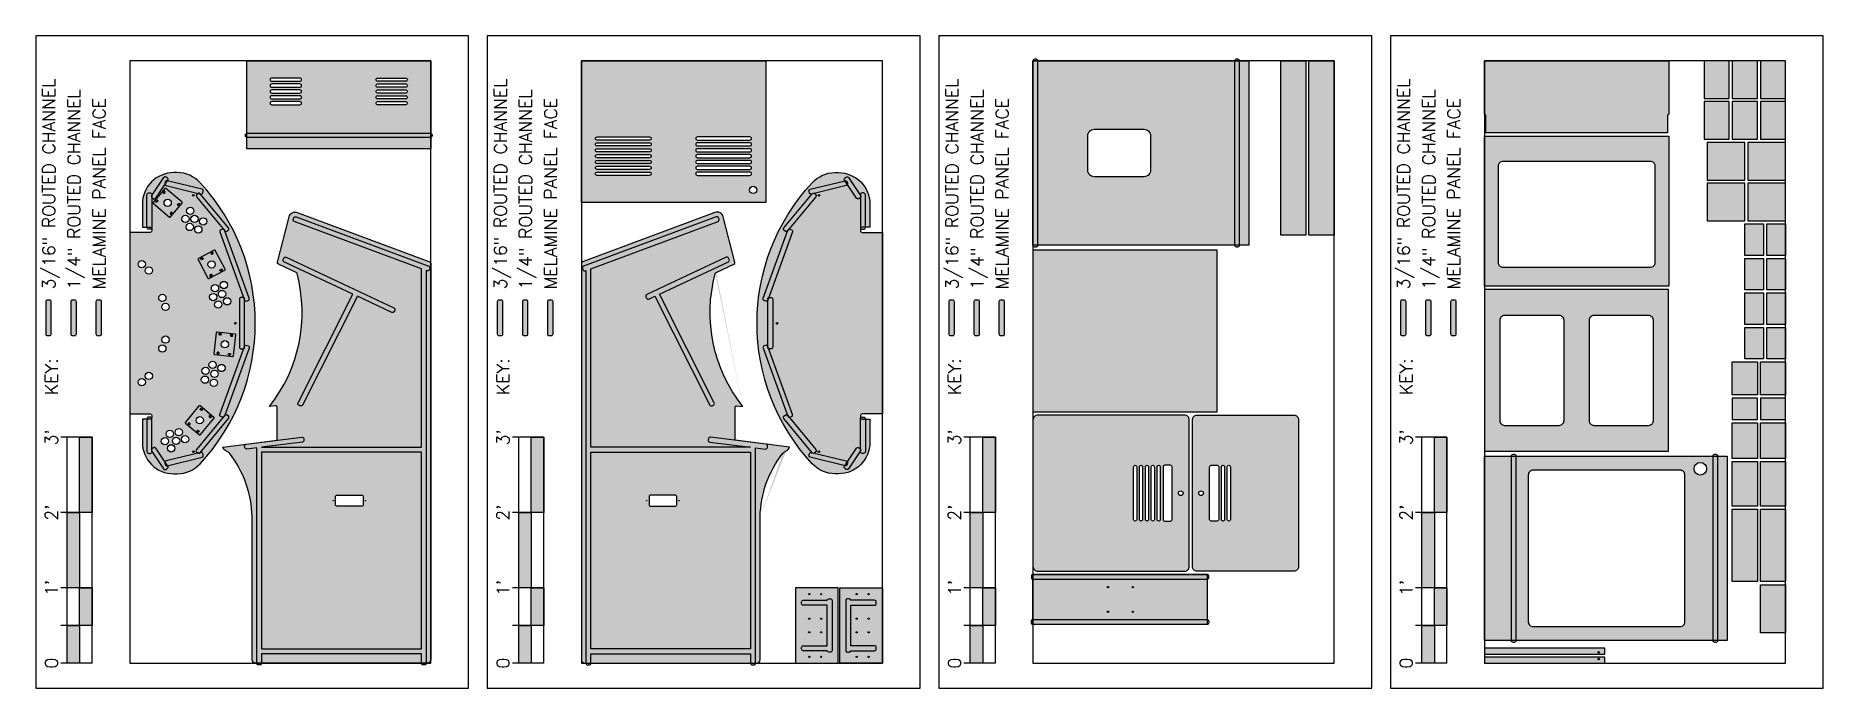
# Model space of a CAD drawing. Header units: inches. Extents: x -4921 to -4636, y 708 to 812.
import ezdxf
from ezdxf.enums import TextEntityAlignment as Align

# ---------------------------------------------------------------- set-up
doc = ezdxf.new("R2010")
doc.units = ezdxf.units.IN
doc.header["$LTSCALE"] = 0.5
doc.header["$MEASUREMENT"] = 0
for name, color, linetype in [('.25 INCH ROUTING', 1, 'Continuous'), ('0.1875 INCH DEEP ROUTING', 136, 'Continuous'), ('3mm THROUGH HOLE', 2, 'Continuous'), ('4 FOOT by 8 FOOR MELAMINE', 244, 'Continuous'), ('5mm THROUGH HOLE', 2, 'Continuous'), ('GRAPHICAL_SCALE', 1, 'Continuous'), ('ROUTING HATCHES', 9, 'Continuous'), ('THROUGH-HOLE', 2, 'Continuous'), ('WOOD_PANELS', 1, 'Continuous')]:
    doc.layers.add(name, color=color, linetype=linetype)
doc.styles.add('RomanS', font='romans.shx')

msp = doc.modelspace()

# ---------------------------------------------------------------- texts
at = {"layer": 'GRAPHICAL_SCALE', "style": 'RomanS'}
for s, p in [('3/16" ROUTED CHANNEL', (-4917.52, 771.96)), ('1/4" ROUTED CHANNEL', (-4913.52, 771.96)), ('3/16" ROUTED CHANNEL', (-4845.52, 771.96)), ('1/4" ROUTED CHANNEL', (-4841.52, 771.96)), ('3/16" ROUTED CHANNEL', (-4773.53, 771.96)), ('1/4" ROUTED CHANNEL', (-4769.53, 771.96)), ('3/16" ROUTED CHANNEL', (-4701.52, 771.96)), ('1/4" ROUTED CHANNEL', (-4697.52, 771.96)), ('MELAMINE PANEL FACE', (-4909.52, 771.96)), ('MELAMINE PANEL FACE', (-4837.52, 771.96)), ('MELAMINE PANEL FACE', (-4765.53, 771.96)), ('MELAMINE PANEL FACE', (-4693.52, 771.96))]:
    msp.add_text(s, height=2, rotation=90, dxfattribs=at).set_placement(p)
for s, p in [('KEY:', (-4917.12, 758.05)), ('KEY:', (-4845.12, 758.05)), ('KEY:', (-4773.13, 758.05)), ('KEY:', (-4701.12, 758.05)), ("3'", (-4917.12, 748.39)), ("3'", (-4845.12, 748.39)), ("3'", (-4773.12, 748.39)), ("3'", (-4701.12, 748.39)), ("2'", (-4917.12, 736.39)), ("2'", (-4845.12, 736.39)), ("2'", (-4773.12, 736.39)), ("2'", (-4701.12, 736.39)), ("1'", (-4917.12, 724.39)), ("1'", (-4845.12, 724.39)), ("1'", (-4773.12, 724.39)), ("1'", (-4701.12, 724.39)), ('0', (-4917.12, 712.39)), ('0', (-4845.12, 712.39)), ('0', (-4773.12, 712.39)), ('0', (-4701.12, 712.39))]:
    msp.add_text(s, height=2, rotation=90, dxfattribs=at).set_placement(p, align=Align.CENTER)

# ---------------------------------------------------------------- hatches: boundary and pattern name
at = {"layer": 'GRAPHICAL_SCALE'}
for points in [[(-4913.62, 736.39), (-4913.62, 748.39), (-4911.62, 748.39), (-4911.62, 736.39)], [(-4841.62, 736.39), (-4841.62, 748.39), (-4839.62, 748.39), (-4839.62, 736.39)], [(-4769.62, 736.39), (-4769.62, 748.39), (-4767.62, 748.39), (-4767.62, 736.39)], [(-4697.62, 736.39), (-4697.62, 748.39), (-4695.62, 748.39), (-4695.62, 736.39)], [(-4915.62, 724.39), (-4915.62, 736.39), (-4913.62, 736.39), (-4913.62, 724.39)], [(-4843.62, 724.39), (-4843.62, 736.39), (-4841.62, 736.39), (-4841.62, 724.39)], [(-4771.62, 724.39), (-4771.62, 736.39), (-4769.62, 736.39), (-4769.62, 724.39)], [(-4699.62, 724.39), (-4699.62, 736.39), (-4697.62, 736.39), (-4697.62, 724.39)], [(-4913.62, 718.39), (-4913.62, 724.39), (-4911.62, 724.39), (-4911.62, 718.39)], [(-4841.62, 718.39), (-4841.62, 724.39), (-4839.62, 724.39), (-4839.62, 718.39)], [(-4769.62, 718.39), (-4769.62, 724.39), (-4767.62, 724.39), (-4767.62, 718.39)], [(-4697.62, 718.39), (-4697.62, 724.39), (-4695.62, 724.39), (-4695.62, 718.39)], [(-4915.62, 712.39), (-4915.62, 718.39), (-4913.62, 718.39), (-4913.62, 712.39)], [(-4843.62, 712.39), (-4843.62, 718.39), (-4841.62, 718.39), (-4841.62, 712.39)], [(-4771.62, 712.39), (-4771.62, 718.39), (-4769.62, 718.39), (-4769.62, 712.39)], [(-4699.62, 712.39), (-4699.62, 718.39), (-4697.62, 718.39), (-4697.62, 712.39)]]:
    msp.add_hatch(color=256, dxfattribs=at).paths.add_polyline_path(points)
at = {"layer": 'ROUTING HATCHES'}
h = msp.add_hatch(color=255, dxfattribs=at)
h.paths.add_polyline_path([(-4886.99, 808.39), (-4886.99, 796.79), (-4857.62, 796.79), (-4857.62, 808.39)])
h.paths.add_polyline_path([(-4866.37, 802.58, -0.414214), (-4866.12, 802.83), (-4861.62, 802.83, -0.414214), (-4861.37, 802.58, -0.414214), (-4861.62, 802.33), (-4866.12, 802.33, -0.414214)], flags=16)
h.paths.add_polyline_path([(-4866.37, 803.51, -0.414214), (-4866.12, 803.76), (-4861.62, 803.76, -0.414214), (-4861.37, 803.51, -0.414214), (-4861.62, 803.26), (-4866.12, 803.26, -0.414214)], flags=16)
h.paths.add_polyline_path([(-4866.12, 801.89), (-4861.62, 801.89, -0.414214), (-4861.37, 801.64, -0.414214), (-4861.62, 801.39), (-4866.12, 801.39, -0.414214), (-4866.37, 801.64, -0.414214)], flags=16)
h.paths.add_polyline_path([(-4866.37, 804.45, -0.414214), (-4866.12, 804.7), (-4861.62, 804.7, -0.414214), (-4861.37, 804.45, -0.414214), (-4861.62, 804.2), (-4866.12, 804.2, -0.414214)], flags=16)
h.paths.add_polyline_path([(-4878.24, 802.58, -0.414214), (-4878.49, 802.33), (-4882.99, 802.33, -0.414214), (-4883.24, 802.58, -0.414214), (-4882.99, 802.83), (-4878.49, 802.83, -0.414214)], flags=16)
h.paths.add_polyline_path([(-4878.24, 803.51, -0.414214), (-4878.49, 803.26), (-4882.99, 803.26, -0.414214), (-4883.24, 803.51, -0.414214), (-4882.99, 803.76), (-4878.49, 803.76, -0.414214)], flags=16)
h.paths.add_polyline_path([(-4866.37, 805.39, -0.414214), (-4866.12, 805.64), (-4861.62, 805.64, -0.414214), (-4861.37, 805.39, -0.414214), (-4861.62, 805.14), (-4866.12, 805.14, -0.414214)], flags=16)
h.paths.add_polyline_path([(-4878.24, 801.64, 0.414214), (-4878.49, 801.89), (-4882.99, 801.89, 0.414214), (-4883.24, 801.64, 0.414214), (-4882.99, 801.39), (-4878.49, 801.39, 0.414214)], flags=16)
h.paths.add_polyline_path([(-4878.49, 804.2), (-4882.99, 804.2, -0.414214), (-4883.24, 804.45, -0.414214), (-4882.99, 804.7), (-4878.49, 804.7, -0.414214), (-4878.24, 804.45, -0.414214)], flags=16)
h.paths.add_polyline_path([(-4878.49, 805.14), (-4882.99, 805.14, -0.414214), (-4883.24, 805.39, -0.414214), (-4882.99, 805.64), (-4878.49, 805.64, -0.414214), (-4878.24, 805.39, -0.414214)], flags=16)
h = msp.add_hatch(color=255, dxfattribs=at)
h.paths.add_polyline_path([(-4833.62, 808.39), (-4833.62, 785.81), (-4804.24, 785.81), (-4804.24, 808.39)])
h.paths.add_polyline_path([(-4822.49, 796.01, -0.414214), (-4822.74, 795.76), (-4831.12, 795.76, -0.414214), (-4831.37, 796.01, -0.414214), (-4831.12, 796.26), (-4822.74, 796.26, -0.414214)], flags=16)
h.paths.add_polyline_path([(-4822.49, 795.08, -0.414214), (-4822.74, 794.83), (-4831.12, 794.83, -0.414214), (-4831.37, 795.08, -0.414214), (-4831.12, 795.33), (-4822.74, 795.33, -0.414214)], flags=16)
h.paths.add_polyline_path([(-4822.49, 794.14, -0.414214), (-4822.74, 793.89), (-4831.12, 793.89, -0.414214), (-4831.37, 794.14, -0.414214), (-4831.12, 794.39), (-4822.74, 794.39, -0.414214)], flags=16)
h.paths.add_polyline_path([(-4815.12, 796.26), (-4806.74, 796.26, -0.414214), (-4806.49, 796.01, -0.414214), (-4806.74, 795.76), (-4815.12, 795.76, -0.414214), (-4815.37, 796.01, -0.414214)], flags=16)
h.paths.add_polyline_path([(-4822.49, 793.2, -0.414214), (-4822.74, 792.95), (-4831.12, 792.95, -0.414214), (-4831.37, 793.2, -0.414214), (-4831.12, 793.45), (-4822.74, 793.45, -0.414214)], flags=16)
h.paths.add_polyline_path([(-4815.12, 795.33), (-4806.74, 795.33, -0.414214), (-4806.49, 795.08, -0.414214), (-4806.74, 794.83), (-4815.12, 794.83, -0.414214), (-4815.37, 795.08, -0.414214)], flags=16)
h.paths.add_polyline_path([(-4822.49, 792.26, -0.414214), (-4822.74, 792.01), (-4831.12, 792.01, -0.414214), (-4831.37, 792.26, -0.414214), (-4831.12, 792.51), (-4822.74, 792.51, -0.414214)], flags=16)
h.paths.add_polyline_path([(-4815.12, 794.39), (-4806.74, 794.39, -0.414214), (-4806.49, 794.14, -0.414214), (-4806.74, 793.89), (-4815.12, 793.89, -0.414214), (-4815.37, 794.14, -0.414214)], flags=16)
h.paths.add_polyline_path([(-4815.12, 793.45), (-4806.74, 793.45, -0.414214), (-4806.49, 793.2, -0.414214), (-4806.74, 792.95), (-4815.12, 792.95, -0.414214), (-4815.37, 793.2, -0.414214)], flags=16)
h.paths.add_polyline_path([(-4822.49, 791.33, -0.414214), (-4822.74, 791.08), (-4831.12, 791.08, -0.414214), (-4831.37, 791.33, -0.414214), (-4831.12, 791.58), (-4822.74, 791.58, -0.414214)], flags=16)
h.paths.add_polyline_path([(-4815.12, 792.51), (-4806.74, 792.51, -0.414214), (-4806.49, 792.26, -0.414214), (-4806.74, 792.01), (-4815.12, 792.01, -0.414214), (-4815.37, 792.26, -0.414214)], flags=16)
h.paths.add_polyline_path([(-4822.49, 790.39, -0.414214), (-4822.74, 790.14), (-4831.12, 790.14, -0.414214), (-4831.37, 790.39, -0.414214), (-4831.12, 790.64), (-4822.74, 790.64, -0.414214)], flags=16)
h.paths.add_polyline_path([(-4815.12, 791.58), (-4806.74, 791.58, -0.414214), (-4806.49, 791.33, -0.414214), (-4806.74, 791.08), (-4815.12, 791.08, -0.414214), (-4815.37, 791.33, -0.414214)], flags=16)
h.paths.add_polyline_path([(-4815.12, 790.64), (-4806.74, 790.64, -0.414214), (-4806.49, 790.39, -0.414214), (-4806.74, 790.14), (-4815.12, 790.14, -0.414214), (-4815.37, 790.39, -0.414214)], flags=16)
h.paths.add_polyline_path([(-4806.24, 788.39, -1), (-4806.24, 787.23, -1)], flags=16)
h = msp.add_hatch(color=256, dxfattribs=at)
edge = h.paths.add_edge_path()
edge.add_line((-4761.38, 778.76), (-4761.08, 778.76))
edge.add_arc((-4761.08, 779.01), 0.25, 270, 360)
edge.add_line((-4760.83, 779.01), (-4760.83, 808.39))
edge.add_arc((-4761.08, 808.39), 0.25, 0, 90)
edge.add_line((-4761.08, 808.64), (-4761.38, 808.64))
edge.add_arc((-4761.38, 808.39), 0.25, 90, 180)
edge.add_line((-4761.63, 808.39), (-4761.63, 779.01))
edge.add_arc((-4761.38, 779.01), 0.25, 180, 270)
h = msp.add_hatch(color=255, dxfattribs=at)
h.paths.add_polyline_path([(-4760.83, 808.39), (-4760.83, 779.01), (-4729.47, 779.01), (-4729.47, 808.39)])
h.paths.add_polyline_path([(-4742.81, 791.04, -0.414214), (-4743.87, 789.97), (-4751.87, 789.97, -0.414214), (-4752.93, 791.04), (-4752.93, 796.37, -0.414214), (-4751.87, 797.43), (-4743.87, 797.43, -0.414214), (-4742.81, 796.37)], flags=16)
h = msp.add_hatch(color=256, dxfattribs=at)
edge = h.paths.add_edge_path()
edge.add_line((-4729.22, 778.76), (-4728.93, 778.76))
edge.add_arc((-4728.93, 779.01), 0.25, 270, 360)
edge.add_line((-4728.68, 779.01), (-4728.68, 808.39))
edge.add_arc((-4728.93, 808.39), 0.25, 0, 90)
edge.add_line((-4728.93, 808.64), (-4729.22, 808.64))
edge.add_arc((-4729.22, 808.39), 0.25, 90, 180)
edge.add_line((-4729.47, 808.39), (-4729.47, 779.01))
edge.add_arc((-4729.22, 779.01), 0.25, 180, 270)
for points in [[(-4728.68, 808.39), (-4728.68, 779.01), (-4727.2, 779.01), (-4727.2, 808.39)], [(-4722.12, 808.39), (-4722.12, 780.61), (-4718.12, 780.61), (-4718.12, 808.39)], [(-4717.62, 808.39), (-4717.62, 780.61), (-4713.62, 780.61), (-4713.62, 808.39)], [(-4689.62, 808.39), (-4689.62, 799.88, -0.341999), (-4689.43, 799.64), (-4689.43, 796.89), (-4660.43, 796.89), (-4660.43, 799.64, -0.341999), (-4660.24, 799.88), (-4660.24, 808.39)], [(-4654.62, 808.39), (-4654.62, 802.39), (-4650.62, 802.39), (-4650.62, 808.39)], [(-4650.12, 808.39), (-4650.12, 802.39), (-4646.12, 802.39), (-4646.12, 808.39)], [(-4645.62, 808.39), (-4645.62, 802.39), (-4641.62, 802.39), (-4641.62, 808.39)], [(-4654.62, 801.89), (-4654.62, 795.89), (-4650.62, 795.89), (-4650.62, 801.89)], [(-4650.12, 801.89), (-4650.12, 795.89), (-4646.12, 795.89), (-4646.12, 801.89)], [(-4645.62, 801.89), (-4645.62, 795.89), (-4641.62, 795.89), (-4641.62, 801.89)], [(-4886.99, 796.25), (-4886.99, 794.39), (-4857.62, 794.39), (-4857.62, 796.25)], [(-4654.12, 795.39), (-4654.12, 789.39), (-4648.12, 789.39), (-4648.12, 795.39)], [(-4647.62, 795.39), (-4647.62, 789.39), (-4641.62, 789.39), (-4641.62, 795.39)], [(-4903.62, 785.57), (-4903.62, 781.86), (-4902.89, 781.86), (-4902.89, 787.05, -0.414214), (-4902.62, 787.33), (-4902.37, 787.33, -0.414214), (-4902.1, 787.05), (-4902.1, 787), (-4900.23, 789.8, -0.414214), (-4899.85, 789.87), (-4899.65, 789.73, -0.414214), (-4899.57, 789.35), (-4899.62, 789.28), (-4894.11, 787.94, -0.414214), (-4893.91, 787.61), (-4893.97, 787.37, -0.414214), (-4894.3, 787.16), (-4894.39, 787.19), (-4889.89, 781.76, -0.414214), (-4889.92, 781.4), (-4890.11, 781.24, -0.414214), (-4890.47, 781.28), (-4890.5, 781.32), (-4886.59, 770.54, -0.414214), (-4886.75, 770.19), (-4886.99, 770.11, -0.407513), (-4887.33, 770.27), (-4887.33, 762.88, -0.407513), (-4886.99, 763.04), (-4886.75, 762.95, -0.414214), (-4886.59, 762.6), (-4890.48, 751.89, -0.405982), (-4890.1, 751.92), (-4889.91, 751.76, -0.414214), (-4889.87, 751.38), (-4894.36, 745.97), (-4894.3, 745.98, -0.414214), (-4893.97, 745.78), (-4893.91, 745.54, -0.414214), (-4894.11, 745.21), (-4899.62, 743.87), (-4899.57, 743.8, -0.414214), (-4899.65, 743.42), (-4899.85, 743.28, -0.414214), (-4900.23, 743.35), (-4902.1, 746.14), (-4902.1, 746.1, -0.414214), (-4902.37, 745.82), (-4902.62, 745.82, -0.414214), (-4902.89, 746.1), (-4902.89, 751.29), (-4903.62, 751.29), (-4903.62, 747.57, 0.414214), (-4898.62, 742.57), (-4898.06, 742.57, 0.20893), (-4894.4, 744.18, 0.391854), (-4894.4, 788.97, 0.20893), (-4898.06, 790.57), (-4898.62, 790.57, 0.414214)], [(-4792.62, 742.57, 0.414214), (-4787.62, 747.57), (-4787.62, 751.29), (-4788.35, 751.29), (-4788.35, 746.1, -0.414214), (-4788.62, 745.82), (-4788.87, 745.82, -0.414214), (-4789.14, 746.1), (-4789.14, 746.14), (-4791.01, 743.35, -0.414214), (-4791.39, 743.28), (-4791.59, 743.42, -0.414214), (-4791.67, 743.8), (-4791.62, 743.87), (-4797.12, 745.21, -0.414214), (-4797.33, 745.54), (-4797.27, 745.78, -0.414214), (-4796.94, 745.98), (-4796.88, 745.97), (-4801.37, 751.38, -0.414214), (-4801.33, 751.76), (-4801.14, 751.92, -0.405982), (-4800.76, 751.89), (-4804.65, 762.6, -0.414214), (-4804.49, 762.95), (-4804.25, 763.04, -0.407513), (-4803.9, 762.88), (-4803.9, 770.27, -0.407513), (-4804.25, 770.11), (-4804.49, 770.19, -0.414214), (-4804.65, 770.54), (-4800.74, 781.32), (-4800.77, 781.28, -0.414214), (-4801.13, 781.24), (-4801.32, 781.4, -0.414214), (-4801.35, 781.76), (-4796.85, 787.19), (-4796.94, 787.16, -0.414214), (-4797.27, 787.37), (-4797.33, 787.61, -0.414214), (-4797.12, 787.94), (-4791.62, 789.28), (-4791.67, 789.35, -0.414214), (-4791.59, 789.73), (-4791.39, 789.87, -0.414214), (-4791.01, 789.8), (-4789.14, 787), (-4789.14, 787.05, -0.414214), (-4788.87, 787.33), (-4788.62, 787.33, -0.414214), (-4788.35, 787.05), (-4788.35, 781.86), (-4787.62, 781.86), (-4787.62, 785.57, 0.414214), (-4792.62, 790.57), (-4793.17, 790.57, 0.20893), (-4796.84, 788.97, 0.391854), (-4796.84, 744.18, 0.20893), (-4793.17, 742.57)], [(-4654.12, 788.89), (-4654.12, 782.89), (-4648.12, 782.89), (-4648.12, 788.89)], [(-4647.62, 788.89), (-4647.62, 782.89), (-4641.62, 782.89), (-4641.62, 788.89)], [(-4648.12, 782.39), (-4648.12, 777.39), (-4645.12, 777.39), (-4645.12, 782.39)], [(-4644.62, 782.39), (-4644.62, 777.39), (-4641.62, 777.39), (-4641.62, 782.39)], [(-4761.62, 778.23), (-4761.62, 752.45), (-4732.28, 752.45), (-4732.28, 778.23)], [(-4648.12, 776.89), (-4648.12, 771.89), (-4645.12, 771.89), (-4645.12, 776.89)], [(-4644.62, 776.89), (-4644.62, 771.89), (-4641.62, 771.89), (-4641.62, 776.89)], [(-4648.12, 771.39), (-4648.12, 766.39), (-4645.12, 766.39), (-4645.12, 771.39)], [(-4644.62, 771.39), (-4644.62, 766.39), (-4641.62, 766.39), (-4641.62, 771.39)], [(-4648.12, 765.89), (-4648.12, 760.89), (-4645.12, 760.89), (-4645.12, 765.89)], [(-4644.62, 765.89), (-4644.62, 760.89), (-4641.62, 760.89), (-4641.62, 765.89)], [(-4650.12, 760.39), (-4650.12, 755.14), (-4646.12, 755.14), (-4646.12, 760.39)], [(-4645.62, 760.39), (-4645.62, 755.14), (-4641.62, 755.14), (-4641.62, 760.39)], [(-4650.12, 754.64), (-4650.12, 751.21), (-4646.12, 751.21), (-4646.12, 754.64)], [(-4645.62, 754.64), (-4645.62, 751.21), (-4641.62, 751.21), (-4641.62, 754.64)], [(-4650.12, 750.71), (-4650.12, 745.01), (-4646.12, 745.01), (-4646.12, 750.71)], [(-4645.62, 750.71), (-4645.62, 745.01), (-4641.62, 745.01), (-4641.62, 750.71)], [(-4886.97, 746.52, -0.414214), (-4887.28, 746.76), (-4887.31, 747.01, -0.297414), (-4887.18, 747.28), (-4890.81, 746.82, 0.221246), (-4890.27, 746.23, -0.02163), (-4889.74, 745.85, -0.162879), (-4886.12, 735.69), (-4886.12, 712.89, 0.414214), (-4885.62, 712.39), (-4885.39, 712.39), (-4885.39, 746.72)], [(-4689.62, 745.37), (-4689.62, 715.99), (-4685.38, 715.99), (-4685.38, 745.37)], [(-4652.43, 745.37), (-4652.43, 715.99), (-4650.95, 715.99), (-4650.95, 745.37)], [(-4650.12, 744.51), (-4650.12, 737.41), (-4646.12, 737.41), (-4646.12, 744.51)], [(-4645.62, 744.51), (-4645.62, 737.41), (-4641.62, 737.41), (-4641.62, 744.51)], [(-4650.12, 736.91), (-4650.12, 725.38), (-4646.12, 725.38), (-4646.12, 736.91)], [(-4645.62, 736.91), (-4645.62, 725.38), (-4641.62, 725.38), (-4641.62, 736.91)], [(-4645.62, 724.88), (-4645.62, 717.23), (-4641.62, 717.23), (-4641.62, 724.88)], [(-4884.6, 713.87), (-4884.6, 712.39), (-4859.14, 712.39), (-4859.14, 713.87)]]:
    msp.add_hatch(color=255, dxfattribs=at).paths.add_polyline_path(points)
h = msp.add_hatch(color=136, dxfattribs=at)
edge = h.paths.add_edge_path()
edge.add_line((-4857.62, 796.79), (-4886.99, 796.79))
edge.add_arc((-4886.99, 796.54), 0.25, 90, 180)
edge.add_line((-4887.24, 796.54), (-4887.24, 796.5))
edge.add_arc((-4886.99, 796.5), 0.25, 180, 270)
edge.add_line((-4886.99, 796.25), (-4857.62, 796.25))
edge.add_arc((-4857.62, 796.5), 0.25, 270, 360)
edge.add_line((-4857.37, 796.5), (-4857.37, 796.54))
edge.add_arc((-4857.62, 796.54), 0.25, 0, 90)
h = msp.add_hatch(color=255, dxfattribs=at)
h.paths.add_polyline_path([(-4689.62, 796.36), (-4689.62, 772.46), (-4660.24, 772.46), (-4660.24, 796.36)])
h.paths.add_polyline_path([(-4686.62, 775.43, -0.414214), (-4687.4, 776.21), (-4687.4, 791.64, -0.414214), (-4686.62, 792.42), (-4663.24, 792.42, -0.414214), (-4662.46, 791.64), (-4662.46, 776.21, -0.414214), (-4663.24, 775.43)], flags=16)
h = msp.add_hatch(color=256, dxfattribs=at)
edge = h.paths.add_edge_path()
edge.add_line((-4902.06, 786.56), (-4901.86, 786.42))
edge.add_arc((-4901.7, 786.65), 0.273, 236.2627, 326.2627)
edge.add_line((-4901.48, 786.5), (-4899.57, 789.35))
edge.add_arc((-4899.8, 789.5), 0.273, 326.2627, 416.2627)
edge.add_line((-4899.65, 789.73), (-4899.85, 789.87))
edge.add_arc((-4900.01, 789.64), 0.273, 56.2627, 146.2627)
edge.add_line((-4900.23, 789.8), (-4902.14, 786.94))
edge.add_arc((-4901.91, 786.79), 0.273, 146.2627, 236.2627)
h = msp.add_hatch(color=256, dxfattribs=at)
edge = h.paths.add_edge_path()
edge.add_line((-4789.18, 786.56), (-4789.38, 786.42))
edge.add_arc((-4789.54, 786.65), 0.273, 213.7373, 303.7373, ccw=False)
edge.add_line((-4789.76, 786.5), (-4791.67, 789.35))
edge.add_arc((-4791.44, 789.5), 0.273, 123.7373, 213.7373, ccw=False)
edge.add_line((-4791.59, 789.73), (-4791.39, 789.87))
edge.add_arc((-4791.23, 789.64), 0.273, 33.7373, 123.7373, ccw=False)
edge.add_line((-4791.01, 789.8), (-4789.1, 786.94))
edge.add_arc((-4789.33, 786.79), 0.273, -56.2627, 33.7373, ccw=False)
h = msp.add_hatch(color=255, dxfattribs=at)
h.paths.add_polyline_path([(-4899.84, 788.51, -0.235599), (-4900.03, 788.67), (-4901.48, 786.5, -0.414214), (-4901.86, 786.42), (-4902.06, 786.56, -0.038567), (-4902.1, 786.59), (-4902.1, 781.82, -0.132151), (-4902.13, 781.69, -0.083447), (-4902.12, 781.61), (-4902.12, 781.29, -0.414214), (-4902.37, 781.04), (-4905.62, 781.04), (-4905.62, 752.11), (-4902.37, 752.11, -0.389175), (-4902.12, 751.82), (-4902.12, 751.54, -0.083447), (-4902.13, 751.46, -0.132151), (-4902.1, 751.32), (-4902.1, 746.56, -0.038567), (-4902.06, 746.59), (-4901.86, 746.72, -0.414214), (-4901.48, 746.65), (-4900.03, 744.48, -0.235599), (-4899.84, 744.64), (-4894.76, 745.87, -0.026445), (-4894.79, 745.89), (-4894.98, 746.05, -0.407669), (-4895.01, 746.43), (-4890.73, 751.59, -0.137225), (-4890.87, 751.6), (-4891.11, 751.69, -0.414214), (-4891.27, 752.04), (-4887.47, 762.52, -0.135723), (-4887.61, 762.48), (-4887.86, 762.48, -0.414214), (-4888.13, 762.75), (-4888.13, 770.4, -0.414214), (-4887.86, 770.67), (-4887.61, 770.67, -0.135723), (-4887.47, 770.63), (-4891.27, 781.11, -0.414214), (-4891.11, 781.46), (-4890.87, 781.54, -0.175297), (-4890.69, 781.54), (-4894.99, 786.73, -0.407669), (-4894.96, 787.08), (-4894.77, 787.24, -0.047712), (-4894.73, 787.27)])
h.paths.add_polyline_path([(-4899.94, 768.61, -1), (-4899.94, 769.77, -1)], flags=16)
h.paths.add_polyline_path([(-4900.44, 770.02, -1), (-4900.44, 771.18, -1)], flags=16)
h.paths.add_polyline_path([(-4892.33, 771.32, -1), (-4892.33, 770.15, -1)], flags=16)
h.paths.add_polyline_path([(-4892.04, 772.74, -1), (-4892.04, 771.58, -1)], flags=16)
h.paths.add_polyline_path([(-4891.52, 770.14, -1), (-4891.52, 768.98, -1)], flags=16)
h.paths.add_polyline_path([(-4890.92, 771.81, -1), (-4890.92, 770.65, -1)], flags=16)
h.paths.add_polyline_path([(-4892.68, 774.3, -1), (-4892.68, 774.05, -1)], flags=16)
h.paths.add_polyline_path([(-4890.63, 773.24, -1), (-4890.63, 772.08, -1)], flags=16)
h.paths.add_polyline_path([(-4890.11, 770.64, -1), (-4890.11, 769.48, -1)], flags=16)
h.paths.add_polyline_path([(-4892.58, 776.53, -1), (-4892.58, 775.37, -1)], flags=16)
h.paths.add_polyline_path([(-4899.94, 763.38, -1), (-4899.94, 764.54, -1)], flags=16)
h.paths.add_polyline_path([(-4902.59, 774.4, -1), (-4902.59, 775.56, -1)], flags=16)
h.paths.add_polyline_path([(-4894.11, 776.98, -1), (-4894.11, 776.73, -1)], flags=16)
h.paths.add_polyline_path([(-4891.07, 775.16, -1), (-4891.07, 774.91, -1)], flags=16)
h.paths.add_polyline_path([(-4891.22, 764.95, -1), (-4891.22, 764.7, -1)], flags=16)
h.paths.add_polyline_path([(-4900.44, 761.97, -1), (-4900.44, 763.13, -1)], flags=16)
h.paths.add_polyline_path([(-4903.72, 775.39, -1), (-4903.72, 776.55, -1)], flags=16)
h.paths.add_polyline_path([(-4892.5, 777.84, -1), (-4892.5, 777.59, -1)], flags=16)
h.paths.add_polyline_path([(-4888.81, 766.7, -1), (-4888.81, 766.45, -1)], flags=16)
h.paths.add_polyline_path([(-4890.46, 763.79, -1), (-4890.46, 762.63, -1)], flags=16)
h.paths.add_polyline_path([(-4889.41, 764.75, -1), (-4889.41, 764.5, -1)], flags=16)
h.paths.add_polyline_path([(-4891.55, 761.93, -1), (-4891.55, 761.68, -1)], flags=16)
h.paths.add_polyline_path([(-4894.7, 782.1, -1), (-4894.7, 780.94, -1)], flags=16)
h.paths.add_polyline_path([(-4896.07, 782.49, -1), (-4896.07, 781.32, -1)], flags=16)
h.paths.add_polyline_path([(-4892.42, 760.5, -1), (-4892.42, 759.34, -1)], flags=16)
h.paths.add_polyline_path([(-4889.73, 761.73, -1), (-4889.73, 761.48, -1)], flags=16)
h.paths.add_polyline_path([(-4893.54, 759.57, -1), (-4893.54, 758.41, -1)], flags=16)
h.paths.add_polyline_path([(-4891, 760.01, -1), (-4891, 758.85, -1)], flags=16)
h.paths.add_polyline_path([(-4893.93, 783.39, -1), (-4893.93, 782.22, -1)], flags=16)
h.paths.add_polyline_path([(-4896.76, 783.77, -1), (-4896.76, 782.61, -1)], flags=16)
h.paths.add_polyline_path([(-4895.3, 783.77, -1), (-4895.3, 782.61, -1)], flags=16)
h.paths.add_polyline_path([(-4892.12, 759.08, -1), (-4892.12, 757.92, -1)], flags=16)
h.paths.add_polyline_path([(-4893.64, 758.15, -1), (-4893.64, 756.99, -1)], flags=16)
h.paths.add_polyline_path([(-4902.59, 757.58, -1), (-4902.59, 758.75, -1)], flags=16)
h.paths.add_polyline_path([(-4895.98, 785.06, -1), (-4895.98, 783.9, -1)], flags=16)
h.paths.add_polyline_path([(-4892.23, 757.65, -1), (-4892.23, 756.49, -1)], flags=16)
h.paths.add_polyline_path([(-4899.01, 783.96, -1), (-4899.01, 784.21, -1)], flags=16)
h.paths.add_polyline_path([(-4903.72, 756.6, -1), (-4903.72, 757.76, -1)], flags=16)
h.paths.add_polyline_path([(-4897.84, 785.61, -1), (-4897.84, 785.36, -1)], flags=16)
h.paths.add_polyline_path([(-4899.59, 785.19, -1), (-4899.59, 786.35, -1)], flags=16)
h.paths.add_polyline_path([(-4901.34, 785.9, -1), (-4901.34, 786.15, -1)], flags=16)
h.paths.add_polyline_path([(-4895.51, 787.08, -1), (-4895.51, 786.83, -1)], flags=16)
h.paths.add_polyline_path([(-4900.17, 787.3, -1), (-4900.17, 787.55, -1)], flags=16)
h.paths.add_polyline_path([(-4894.22, 752.98, -1), (-4894.22, 752.73, -1)], flags=16)
h.paths.add_polyline_path([(-4894.47, 751.67, -1), (-4894.47, 750.52, -1)], flags=16)
h.paths.add_polyline_path([(-4892.81, 751.81, -1), (-4892.81, 751.56, -1)], flags=16)
h.paths.add_polyline_path([(-4896.15, 750.39, -1), (-4896.15, 750.64, -1)], flags=16)
h.paths.add_polyline_path([(-4897.8, 748.62, -1), (-4897.8, 749.78, -1)], flags=16)
h.paths.add_polyline_path([(-4899.23, 748.37, -1), (-4899.23, 749.53, -1)], flags=16)
h.paths.add_polyline_path([(-4894.75, 749.23, -1), (-4894.75, 749.48, -1)], flags=16)
h.paths.add_polyline_path([(-4896.81, 747.49, -1), (-4896.81, 748.65, -1)], flags=16)
h.paths.add_polyline_path([(-4898.25, 747.23, -1), (-4898.25, 748.4, -1)], flags=16)
h.paths.add_polyline_path([(-4900.02, 747.18, -1), (-4900.02, 748.34, -1)], flags=16)
h.paths.add_polyline_path([(-4899.04, 746.05, -1), (-4899.04, 747.21, -1)], flags=16)
h.paths.add_polyline_path([(-4895.47, 745.96, -1), (-4895.47, 746.21, -1)], flags=16)
h = msp.add_hatch(color=256, dxfattribs=at)
edge = h.paths.add_edge_path()
edge.add_line((-4902.89, 781.82), (-4902.89, 787.05))
edge.add_arc((-4902.62, 787.05), 0.273, 90, 180, ccw=False)
edge.add_line((-4902.62, 787.33), (-4902.37, 787.33))
edge.add_arc((-4902.37, 787.05), 0.273, 0, 90, ccw=False)
edge.add_line((-4902.1, 787.05), (-4902.1, 781.82))
edge.add_arc((-4902.37, 781.82), 0.273, -90, 0, ccw=False)
edge.add_line((-4902.37, 781.55), (-4902.62, 781.55))
edge.add_arc((-4902.62, 781.82), 0.273, 180, 270, ccw=False)
h = msp.add_hatch(color=256, dxfattribs=at)
edge = h.paths.add_edge_path()
edge.add_line((-4899.98, 789.08), (-4900.04, 788.84))
edge.add_arc((-4899.78, 788.78), 0.273, 166.3433, 256.3433)
edge.add_line((-4899.84, 788.51), (-4894.3, 787.16))
edge.add_arc((-4894.24, 787.43), 0.273, 256.3433, 346.3433)
edge.add_line((-4893.97, 787.37), (-4893.91, 787.61))
edge.add_arc((-4894.18, 787.67), 0.273, 346.3433, 436.3433)
edge.add_line((-4894.11, 787.94), (-4899.65, 789.28))
edge.add_arc((-4899.72, 789.02), 0.273, 76.3433, 166.3433)
h = msp.add_hatch(color=256, dxfattribs=at)
edge = h.paths.add_edge_path()
edge.add_line((-4890.11, 781.24), (-4889.92, 781.4))
edge.add_arc((-4890.08, 781.6), 0.25, 309.6805, 399.6805)
edge.add_line((-4889.89, 781.76), (-4894.41, 787.21))
edge.add_arc((-4894.61, 787.05), 0.25, 39.6805, 130.9637)
edge.add_line((-4894.77, 787.24), (-4894.96, 787.08))
edge.add_arc((-4894.8, 786.89), 0.25, 130.9637, 219.6805)
edge.add_line((-4894.99, 786.73), (-4890.47, 781.28))
edge.add_arc((-4890.27, 781.44), 0.25, 219.6805, 309.6805)
h = msp.add_hatch(color=255, dxfattribs=at)
h.paths.add_polyline_path([(-4796.51, 787.27, -0.047712), (-4796.47, 787.24), (-4796.28, 787.08, -0.407669), (-4796.25, 786.73), (-4800.55, 781.54, -0.175297), (-4800.37, 781.54), (-4800.13, 781.46, -0.414214), (-4799.97, 781.11), (-4803.77, 770.63, -0.135723), (-4803.63, 770.67), (-4803.38, 770.67, -0.414214), (-4803.11, 770.4), (-4803.11, 762.75, -0.414214), (-4803.38, 762.48), (-4803.63, 762.48, -0.135723), (-4803.77, 762.52), (-4799.97, 752.04, -0.414214), (-4800.13, 751.69), (-4800.37, 751.6, -0.137225), (-4800.51, 751.59), (-4796.23, 746.43, -0.407669), (-4796.26, 746.05), (-4796.45, 745.89, -0.026445), (-4796.48, 745.87), (-4791.4, 744.64, -0.235599), (-4791.21, 744.48), (-4789.76, 746.65, -0.414214), (-4789.38, 746.72), (-4789.18, 746.59, -0.038567), (-4789.14, 746.56), (-4789.14, 751.32, -0.132151), (-4789.11, 751.46, -0.083447), (-4789.12, 751.54), (-4789.12, 751.82, -0.389175), (-4788.87, 752.11), (-4785.62, 752.11), (-4785.62, 781.04), (-4788.87, 781.04, -0.414214), (-4789.12, 781.29), (-4789.12, 781.61, -0.083447), (-4789.11, 781.69, -0.132151), (-4789.14, 781.82), (-4789.14, 786.59, -0.038567), (-4789.18, 786.56), (-4789.38, 786.42, -0.414214), (-4789.76, 786.5), (-4791.21, 788.67, -0.235599), (-4791.4, 788.51)])
h.paths.add_polyline_path([(-4802.42, 766.45, -1), (-4802.42, 766.7, -1)], flags=16)
h.paths.add_polyline_path([(-4795.73, 787.08, -1), (-4795.73, 786.83, -1)], flags=16)
h.paths.add_polyline_path([(-4795.77, 745.96, -1), (-4795.77, 746.21, -1)], flags=16)
h = msp.add_hatch(color=256, dxfattribs=at)
edge = h.paths.add_edge_path()
edge.add_line((-4801.13, 781.24), (-4801.32, 781.4))
edge.add_arc((-4801.16, 781.6), 0.25, 140.3195, 230.3195, ccw=False)
edge.add_line((-4801.35, 781.76), (-4796.82, 787.21))
edge.add_arc((-4796.63, 787.05), 0.25, 49.0363, 140.3195, ccw=False)
edge.add_line((-4796.47, 787.24), (-4796.28, 787.08))
edge.add_arc((-4796.44, 786.89), 0.25, -39.6805, 49.0363, ccw=False)
edge.add_line((-4796.25, 786.73), (-4800.77, 781.28))
edge.add_arc((-4800.97, 781.44), 0.25, 230.3195, 320.3195, ccw=False)
h = msp.add_hatch(color=256, dxfattribs=at)
edge = h.paths.add_edge_path()
edge.add_line((-4791.26, 789.08), (-4791.2, 788.84))
edge.add_arc((-4791.46, 788.78), 0.273, -76.3433, 13.6567, ccw=False)
edge.add_line((-4791.4, 788.51), (-4796.94, 787.16))
edge.add_arc((-4797, 787.43), 0.273, 193.6567, 283.6567, ccw=False)
edge.add_line((-4797.27, 787.37), (-4797.33, 787.61))
edge.add_arc((-4797.06, 787.67), 0.273, 103.6567, 193.6567, ccw=False)
edge.add_line((-4797.12, 787.94), (-4791.59, 789.28))
edge.add_arc((-4791.52, 789.02), 0.273, 13.6567, 103.6567, ccw=False)
h = msp.add_hatch(color=256, dxfattribs=at)
edge = h.paths.add_edge_path()
edge.add_line((-4788.35, 781.82), (-4788.35, 787.05))
edge.add_arc((-4788.62, 787.05), 0.273, 0, 90)
edge.add_line((-4788.62, 787.33), (-4788.87, 787.33))
edge.add_arc((-4788.87, 787.05), 0.273, 90, 180)
edge.add_line((-4789.14, 787.05), (-4789.14, 781.82))
edge.add_arc((-4788.87, 781.82), 0.273, 180, 270)
edge.add_line((-4788.87, 781.55), (-4788.62, 781.55))
edge.add_arc((-4788.62, 781.82), 0.273, 270, 360)
h = msp.add_hatch(color=255, dxfattribs=at)
h.paths.add_polyline_path([(-4879.4, 782.79, -0.414214), (-4879.56, 783.14), (-4879.48, 783.37, -0.414214), (-4879.12, 783.53), (-4857.96, 775.66, -0.414214), (-4857.8, 775.31), (-4857.89, 775.07, -0.414214), (-4858.24, 774.91), (-4858.35, 774.95), (-4858.35, 712.39), (-4858.12, 712.39, 0.414214), (-4857.62, 712.89), (-4857.62, 775.96, 0.313315), (-4857.95, 776.43), (-4878.92, 784.23, 0.446029), (-4880.23, 783.54), (-4882.08, 776.28, 0.359229), (-4881.94, 775.99), (-4879.1, 774.65, -0.232059), (-4878.96, 774.48, -0.237519), (-4883.36, 753.3), (-4882.37, 753.42, -0.41417), (-4882.12, 753.17), (-4882.12, 747.93), (-4878.19, 748.42, -0.414214), (-4877.88, 748.19), (-4877.85, 747.94, -0.414214), (-4878.09, 747.63), (-4884.6, 746.82), (-4859.14, 746.82), (-4859.14, 775.25)])
h.paths.add_polyline_path([(-4878.08, 753.53, -0.414214), (-4878.44, 753.41), (-4878.67, 753.52, -0.414214), (-4878.79, 753.89), (-4870.06, 771.2), (-4881.05, 776.37, -0.414214), (-4881.18, 776.74), (-4881.07, 776.96, -0.414214), (-4880.71, 777.1), (-4863.52, 769, -0.414214), (-4863.39, 768.64), (-4863.49, 768.41, -0.414214), (-4863.86, 768.28), (-4869.34, 770.86)], flags=16)
h = msp.add_hatch(color=255, dxfattribs=at)
edge = h.paths.add_edge_path()
edge.add_arc((-4808.87, 753.17), 0.25, 90, 180, ccw=False)
edge.add_line((-4808.87, 753.42), (-4807.88, 753.3))
edge.add_arc((-4789.03, 768.26), 24.06, 165.0096, 218.4545, ccw=False)
edge.add_arc((-4812.03, 774.43), 0.25, 115.2217, 167.4807, ccw=False)
edge.add_line((-4812.14, 774.65), (-4809.3, 775.99))
edge.add_arc((-4809.4, 776.22), 0.25, 295.2217, 374.2607)
edge.add_line((-4809.16, 776.28), (-4811.01, 783.54))
edge.add_arc((-4811.97, 783.29), 1, 14.2607, 110.4138)
edge.add_line((-4812.32, 784.23), (-4833.29, 776.43))
edge.add_arc((-4833.12, 775.96), 0.5, 110.4138, 180)
edge.add_line((-4833.62, 775.96), (-4833.62, 712.89))
edge.add_arc((-4833.12, 712.89), 0.5, 180, 270)
edge.add_line((-4833.12, 712.39), (-4805.62, 712.39))
edge.add_arc((-4805.62, 712.89), 0.5, 270, 360)
edge.add_line((-4805.12, 712.89), (-4805.12, 735.69))
edge.add_arc((-4788.13, 735.36), 16.99, 141.8918, 178.8959, ccw=False)
edge.add_arc((-4796.87, 739.84), 7.58, 122.6587, 127.6152, ccw=False)
edge.add_arc((-4801.34, 747.1), 0.952, 292.9581, 342.86)
edge.add_line((-4800.43, 746.82), (-4809.12, 747.91))
edge.add_line((-4809.12, 747.91), (-4809.12, 753.17))
edge = h.paths.add_edge_path(flags=16)
edge.add_line((-4821.9, 770.86), (-4813.16, 753.53))
edge.add_arc((-4812.92, 753.65), 0.273, 206.757, 296.757)
edge.add_line((-4812.79, 753.41), (-4812.57, 753.52))
edge.add_arc((-4812.69, 753.77), 0.273, 296.757, 386.757)
edge.add_line((-4812.45, 753.89), (-4821.18, 771.2))
edge.add_line((-4821.18, 771.2), (-4810.19, 776.37))
edge.add_arc((-4810.31, 776.62), 0.273, 295.2217, 385.2217)
edge.add_line((-4810.06, 776.74), (-4810.17, 776.96))
edge.add_arc((-4810.42, 776.85), 0.273, 25.2217, 115.2217)
edge.add_line((-4810.53, 777.1), (-4823.2, 771.13))
edge.add_arc((-4823.08, 770.88), 0.273, 115.2217, 205.2217)
edge.add_line((-4823.33, 770.77), (-4823.22, 770.54))
edge.add_arc((-4822.97, 770.66), 0.273, 205.2217, 295.2217)
edge.add_line((-4822.86, 770.41), (-4821.9, 770.86))
h.paths.add_polyline_path([(-4806.64, 746.02), (-4806.64, 714.66), (-4832.1, 714.66), (-4832.1, 746.02)], flags=16)
edge = h.paths.add_edge_path(flags=0)
edge.add_line((-4822.57, 737.39), (-4818.67, 737.39))
edge.add_arc((-4818.67, 737.64), 0.25, 270, 360)
edge.add_line((-4818.42, 737.64), (-4818.42, 738.92))
edge.add_arc((-4818.67, 738.92), 0.25, 0, 90)
edge.add_line((-4818.67, 739.17), (-4822.57, 739.17))
edge.add_arc((-4822.57, 738.92), 0.25, 90, 180)
edge.add_line((-4822.82, 738.92), (-4822.82, 737.64))
edge.add_arc((-4822.57, 737.64), 0.25, 180, 270)
edge = h.paths.add_edge_path(flags=0)
edge.add_arc((-4818.05, 738.28), 0.0394, 0, 360)
edge = h.paths.add_edge_path(flags=0)
edge.add_arc((-4823.19, 738.28), 0.0394, 0, 360)
edge = h.paths.add_edge_path()
edge.add_line((-4832.89, 712.39), (-4832.1, 712.39))
edge.add_line((-4832.1, 712.39), (-4832.1, 713.87))
edge.add_line((-4832.1, 713.87), (-4806.64, 713.87))
edge.add_line((-4806.64, 713.87), (-4806.64, 712.39))
edge.add_line((-4806.64, 712.39), (-4805.85, 712.39))
edge.add_line((-4805.85, 712.39), (-4805.85, 746.72))
edge.add_line((-4805.85, 746.72), (-4804.26, 746.52))
edge.add_arc((-4804.23, 746.79), 0.273, 262.875, 352.875)
edge.add_line((-4803.96, 746.76), (-4803.93, 747.01))
edge.add_arc((-4804.2, 747.04), 0.273, 352.875, 442.875)
edge.add_line((-4804.17, 747.31), (-4813.05, 748.42))
edge.add_arc((-4813.08, 748.15), 0.273, 82.875, 172.875)
edge.add_line((-4813.36, 748.19), (-4813.39, 747.94))
edge.add_arc((-4813.12, 747.9), 0.273, 172.875, 262.875)
edge.add_line((-4813.15, 747.63), (-4806.64, 746.82))
edge.add_line((-4806.64, 746.82), (-4832.1, 746.82))
edge.add_line((-4832.1, 746.82), (-4832.1, 775.25))
edge.add_line((-4832.1, 775.25), (-4811.84, 782.79))
edge.add_arc((-4811.93, 783.04), 0.273, 290.4138, 380.4138)
edge.add_line((-4811.68, 783.14), (-4811.76, 783.37))
edge.add_arc((-4812.02, 783.28), 0.273, 20.4138, 110.4138)
edge.add_line((-4812.11, 783.53), (-4833.28, 775.66))
edge.add_arc((-4833.18, 775.4), 0.273, 110.4138, 200.4138)
edge.add_line((-4833.44, 775.31), (-4833.35, 775.07))
edge.add_arc((-4833.09, 775.17), 0.273, 200.4138, 290.4138)
edge.add_line((-4833, 774.91), (-4832.89, 774.95))
edge.add_line((-4832.89, 774.95), (-4832.89, 712.39))
h = msp.add_hatch(color=256, dxfattribs=at)
edge = h.paths.add_edge_path()
edge.add_line((-4886.59, 770.54), (-4890.52, 781.38))
edge.add_arc((-4890.78, 781.29), 0.273, 19.9534, 109.9534)
edge.add_line((-4890.87, 781.54), (-4891.11, 781.46))
edge.add_arc((-4891.01, 781.2), 0.273, 109.9534, 199.9534)
edge.add_line((-4891.27, 781.11), (-4887.34, 770.27))
edge.add_arc((-4887.08, 770.37), 0.273, 199.9534, 289.9534)
edge.add_line((-4886.99, 770.11), (-4886.75, 770.19))
edge.add_arc((-4886.85, 770.45), 0.273, 289.9534, 379.9534)
h = msp.add_hatch(color=256, dxfattribs=at)
edge = h.paths.add_edge_path()
edge.add_line((-4885.39, 746.72), (-4886.97, 746.52))
edge.add_arc((-4887.01, 746.79), 0.273, 187.125, 277.125, ccw=False)
edge.add_line((-4887.28, 746.76), (-4887.31, 747.01))
edge.add_arc((-4887.04, 747.04), 0.273, 97.125, 187.125, ccw=False)
edge.add_line((-4887.07, 747.31), (-4878.19, 748.42))
edge.add_arc((-4878.15, 748.15), 0.273, 7.125, 97.125, ccw=False)
edge.add_line((-4877.88, 748.19), (-4877.85, 747.94))
edge.add_arc((-4878.12, 747.9), 0.273, -82.875, 7.125, ccw=False)
edge.add_line((-4878.09, 747.63), (-4884.6, 746.82))
edge.add_line((-4884.6, 746.82), (-4859.14, 746.82))
edge.add_line((-4859.14, 746.82), (-4859.14, 775.25))
edge.add_line((-4859.14, 775.25), (-4879.4, 782.79))
edge.add_arc((-4879.31, 783.04), 0.273, 159.5862, 249.5862, ccw=False)
edge.add_line((-4879.56, 783.14), (-4879.48, 783.37))
edge.add_arc((-4879.22, 783.28), 0.273, 69.5862, 159.5862, ccw=False)
edge.add_line((-4879.12, 783.53), (-4857.96, 775.66))
edge.add_arc((-4858.06, 775.4), 0.273, -20.4138, 69.5862, ccw=False)
edge.add_line((-4857.8, 775.31), (-4857.89, 775.07))
edge.add_arc((-4858.15, 775.17), 0.273, 249.5862, 339.5862, ccw=False)
edge.add_line((-4858.24, 774.91), (-4858.35, 774.95))
edge.add_line((-4858.35, 774.95), (-4858.35, 712.37))
edge.add_arc((-4858.6, 712.37), 0.25, -90, 0, ccw=False)
edge.add_line((-4858.6, 712.12), (-4858.89, 712.12))
edge.add_arc((-4858.89, 712.37), 0.25, 180, 270, ccw=False)
edge.add_line((-4859.14, 712.37), (-4859.14, 713.87))
edge.add_line((-4859.14, 713.87), (-4884.6, 713.87))
edge.add_line((-4884.6, 713.87), (-4884.6, 712.37))
edge.add_arc((-4884.85, 712.37), 0.25, -90, 0, ccw=False)
edge.add_line((-4884.85, 712.12), (-4885.14, 712.12))
edge.add_arc((-4885.14, 712.37), 0.25, 180, 270, ccw=False)
edge.add_line((-4885.39, 712.37), (-4885.39, 746.72))
h.paths.add_polyline_path([(-4884.6, 746.02), (-4884.6, 714.66), (-4859.14, 714.66), (-4859.14, 746.02)], flags=16)
h = msp.add_hatch(color=256, dxfattribs=at)
edge = h.paths.add_edge_path()
edge.add_line((-4805.85, 746.72), (-4804.26, 746.52))
edge.add_arc((-4804.23, 746.79), 0.273, 262.875, 352.875)
edge.add_line((-4803.96, 746.76), (-4803.93, 747.01))
edge.add_arc((-4804.2, 747.04), 0.273, 352.875, 442.875)
edge.add_line((-4804.17, 747.31), (-4813.05, 748.42))
edge.add_arc((-4813.08, 748.15), 0.273, 82.875, 172.875)
edge.add_line((-4813.36, 748.19), (-4813.39, 747.94))
edge.add_arc((-4813.12, 747.9), 0.273, 172.875, 262.875)
edge.add_line((-4813.15, 747.63), (-4806.64, 746.82))
edge.add_line((-4806.64, 746.82), (-4832.1, 746.82))
edge.add_line((-4832.1, 746.82), (-4832.1, 775.25))
edge.add_line((-4832.1, 775.25), (-4811.84, 782.79))
edge.add_arc((-4811.93, 783.04), 0.273, 290.4138, 380.4138)
edge.add_line((-4811.68, 783.14), (-4811.76, 783.37))
edge.add_arc((-4812.02, 783.28), 0.273, 20.4138, 110.4138)
edge.add_line((-4812.11, 783.53), (-4833.28, 775.66))
edge.add_arc((-4833.18, 775.4), 0.273, 110.4138, 200.4138)
edge.add_line((-4833.44, 775.31), (-4833.35, 775.07))
edge.add_arc((-4833.09, 775.17), 0.273, 200.4138, 290.4138)
edge.add_line((-4833, 774.91), (-4832.89, 774.95))
edge.add_line((-4832.89, 774.95), (-4832.89, 712.37))
edge.add_arc((-4832.64, 712.37), 0.25, 180, 270)
edge.add_line((-4832.64, 712.12), (-4832.35, 712.12))
edge.add_arc((-4832.35, 712.37), 0.25, 270, 360)
edge.add_line((-4832.1, 712.37), (-4832.1, 713.87))
edge.add_line((-4832.1, 713.87), (-4806.64, 713.87))
edge.add_line((-4806.64, 713.87), (-4806.64, 712.37))
edge.add_arc((-4806.39, 712.37), 0.25, 180, 270)
edge.add_line((-4806.39, 712.12), (-4806.1, 712.12))
edge.add_arc((-4806.1, 712.37), 0.25, 270, 360)
edge.add_line((-4805.85, 712.37), (-4805.85, 746.72))
h.paths.add_polyline_path([(-4806.64, 746.02), (-4806.64, 714.66), (-4832.1, 714.66), (-4832.1, 746.02)], flags=16)
h = msp.add_hatch(color=256, dxfattribs=at)
edge = h.paths.add_edge_path()
edge.add_line((-4804.65, 770.54), (-4800.72, 781.38))
edge.add_arc((-4800.46, 781.29), 0.273, 70.0466, 160.0466, ccw=False)
edge.add_line((-4800.37, 781.54), (-4800.13, 781.46))
edge.add_arc((-4800.22, 781.2), 0.273, -19.9534, 70.0466, ccw=False)
edge.add_line((-4799.97, 781.11), (-4803.9, 770.27))
edge.add_arc((-4804.16, 770.37), 0.273, 250.0466, 340.0466, ccw=False)
edge.add_line((-4804.25, 770.11), (-4804.49, 770.19))
edge.add_arc((-4804.39, 770.45), 0.273, 160.0466, 250.0466, ccw=False)
h = msp.add_hatch(color=256, dxfattribs=at)
edge = h.paths.add_edge_path()
edge.add_line((-4869.34, 770.86), (-4878.08, 753.53))
edge.add_arc((-4878.32, 753.65), 0.273, 243.243, 333.243, ccw=False)
edge.add_line((-4878.44, 753.41), (-4878.67, 753.52))
edge.add_arc((-4878.54, 753.77), 0.273, 153.243, 243.243, ccw=False)
edge.add_line((-4878.79, 753.89), (-4870.06, 771.2))
edge.add_line((-4870.06, 771.2), (-4881.05, 776.37))
edge.add_arc((-4880.93, 776.62), 0.273, 154.7783, 244.7783, ccw=False)
edge.add_line((-4881.18, 776.74), (-4881.07, 776.96))
edge.add_arc((-4880.82, 776.85), 0.273, 64.7783, 154.7783, ccw=False)
edge.add_line((-4880.71, 777.1), (-4863.52, 769))
edge.add_arc((-4863.64, 768.75), 0.273, -25.2217, 64.7783, ccw=False)
edge.add_line((-4863.39, 768.64), (-4863.49, 768.41))
edge.add_arc((-4863.74, 768.53), 0.273, 244.7783, 334.7783, ccw=False)
edge.add_line((-4863.86, 768.28), (-4869.34, 770.86))
h = msp.add_hatch(color=256, dxfattribs=at)
edge = h.paths.add_edge_path()
edge.add_line((-4821.9, 770.86), (-4813.16, 753.53))
edge.add_arc((-4812.92, 753.65), 0.273, 206.757, 296.757)
edge.add_line((-4812.79, 753.41), (-4812.57, 753.52))
edge.add_arc((-4812.69, 753.77), 0.273, 296.757, 386.757)
edge.add_line((-4812.45, 753.89), (-4821.18, 771.2))
edge.add_line((-4821.18, 771.2), (-4810.19, 776.37))
edge.add_arc((-4810.31, 776.62), 0.273, 295.2217, 385.2217)
edge.add_line((-4810.06, 776.74), (-4810.17, 776.96))
edge.add_arc((-4810.42, 776.85), 0.273, 25.2217, 115.2217)
edge.add_line((-4810.53, 777.1), (-4823.2, 771.13))
edge.add_arc((-4823.08, 770.88), 0.273, 115.2217, 205.2217)
edge.add_line((-4823.33, 770.77), (-4823.22, 770.54))
edge.add_arc((-4822.97, 770.66), 0.273, 205.2217, 295.2217)
edge.add_line((-4822.86, 770.41), (-4821.9, 770.86))
h = msp.add_hatch(color=256, dxfattribs=at)
edge = h.paths.add_edge_path()
edge.add_line((-4918.98, 764.82), (-4918.98, 770.05))
edge.add_arc((-4918.71, 770.05), 0.273, 90, 180, ccw=False)
edge.add_line((-4918.71, 770.32), (-4918.46, 770.32))
edge.add_arc((-4918.46, 770.05), 0.273, 0, 90, ccw=False)
edge.add_line((-4918.19, 770.05), (-4918.19, 764.82))
edge.add_arc((-4918.46, 764.82), 0.273, -90, 0, ccw=False)
edge.add_line((-4918.46, 764.55), (-4918.71, 764.55))
edge.add_arc((-4918.71, 764.82), 0.273, 180, 270, ccw=False)
h = msp.add_hatch(color=136, dxfattribs=at)
edge = h.paths.add_edge_path()
edge.add_line((-4914.98, 764.82), (-4914.98, 770.05))
edge.add_arc((-4914.71, 770.05), 0.273, 90, 180, ccw=False)
edge.add_line((-4914.71, 770.32), (-4914.46, 770.32))
edge.add_arc((-4914.46, 770.05), 0.273, 0, 90, ccw=False)
edge.add_line((-4914.19, 770.05), (-4914.19, 764.82))
edge.add_arc((-4914.46, 764.82), 0.273, -90, 0, ccw=False)
edge.add_line((-4914.46, 764.55), (-4914.71, 764.55))
edge.add_arc((-4914.71, 764.82), 0.273, 180, 270, ccw=False)
h = msp.add_hatch(color=255, dxfattribs=at)
edge = h.paths.add_edge_path()
edge.add_line((-4910.98, 764.82), (-4910.98, 770.05))
edge.add_arc((-4910.71, 770.05), 0.273, 90, 180, ccw=False)
edge.add_line((-4910.71, 770.32), (-4910.46, 770.32))
edge.add_arc((-4910.46, 770.05), 0.273, 0, 90, ccw=False)
edge.add_line((-4910.19, 770.05), (-4910.19, 764.82))
edge.add_arc((-4910.46, 764.82), 0.273, -90, 0, ccw=False)
edge.add_line((-4910.46, 764.55), (-4910.71, 764.55))
edge.add_arc((-4910.71, 764.82), 0.273, 180, 270, ccw=False)
h = msp.add_hatch(color=256, dxfattribs=at)
edge = h.paths.add_edge_path()
edge.add_line((-4887.86, 762.48), (-4887.61, 762.48))
edge.add_arc((-4887.61, 762.75), 0.273, 270, 360)
edge.add_line((-4887.33, 762.75), (-4887.33, 770.4))
edge.add_arc((-4887.61, 770.4), 0.273, 360, 450)
edge.add_line((-4887.61, 770.67), (-4887.86, 770.67))
edge.add_arc((-4887.86, 770.4), 0.273, 90, 180)
edge.add_line((-4888.13, 770.4), (-4888.13, 762.75))
edge.add_arc((-4887.86, 762.75), 0.273, 180, 270)
h = msp.add_hatch(color=256, dxfattribs=at)
edge = h.paths.add_edge_path()
edge.add_line((-4846.98, 764.82), (-4846.98, 770.05))
edge.add_arc((-4846.71, 770.05), 0.273, 90, 180, ccw=False)
edge.add_line((-4846.71, 770.32), (-4846.46, 770.32))
edge.add_arc((-4846.46, 770.05), 0.273, 0, 90, ccw=False)
edge.add_line((-4846.19, 770.05), (-4846.19, 764.82))
edge.add_arc((-4846.46, 764.82), 0.273, -90, 0, ccw=False)
edge.add_line((-4846.46, 764.55), (-4846.71, 764.55))
edge.add_arc((-4846.71, 764.82), 0.273, 180, 270, ccw=False)
h = msp.add_hatch(color=136, dxfattribs=at)
edge = h.paths.add_edge_path()
edge.add_line((-4842.98, 764.82), (-4842.98, 770.05))
edge.add_arc((-4842.71, 770.05), 0.273, 90, 180, ccw=False)
edge.add_line((-4842.71, 770.32), (-4842.46, 770.32))
edge.add_arc((-4842.46, 770.05), 0.273, 0, 90, ccw=False)
edge.add_line((-4842.19, 770.05), (-4842.19, 764.82))
edge.add_arc((-4842.46, 764.82), 0.273, -90, 0, ccw=False)
edge.add_line((-4842.46, 764.55), (-4842.71, 764.55))
edge.add_arc((-4842.71, 764.82), 0.273, 180, 270, ccw=False)
h = msp.add_hatch(color=255, dxfattribs=at)
edge = h.paths.add_edge_path()
edge.add_line((-4838.98, 764.82), (-4838.98, 770.05))
edge.add_arc((-4838.71, 770.05), 0.273, 90, 180, ccw=False)
edge.add_line((-4838.71, 770.32), (-4838.46, 770.32))
edge.add_arc((-4838.46, 770.05), 0.273, 0, 90, ccw=False)
edge.add_line((-4838.19, 770.05), (-4838.19, 764.82))
edge.add_arc((-4838.46, 764.82), 0.273, -90, 0, ccw=False)
edge.add_line((-4838.46, 764.55), (-4838.71, 764.55))
edge.add_arc((-4838.71, 764.82), 0.273, 180, 270, ccw=False)
h = msp.add_hatch(color=256, dxfattribs=at)
edge = h.paths.add_edge_path()
edge.add_line((-4803.38, 762.48), (-4803.63, 762.48))
edge.add_arc((-4803.63, 762.75), 0.273, 180, 270, ccw=False)
edge.add_line((-4803.9, 762.75), (-4803.9, 770.4))
edge.add_arc((-4803.63, 770.4), 0.273, 90, 180, ccw=False)
edge.add_line((-4803.63, 770.67), (-4803.38, 770.67))
edge.add_arc((-4803.38, 770.4), 0.273, 0, 90, ccw=False)
edge.add_line((-4803.11, 770.4), (-4803.11, 762.75))
edge.add_arc((-4803.38, 762.75), 0.273, -90, 0, ccw=False)
h = msp.add_hatch(color=256, dxfattribs=at)
edge = h.paths.add_edge_path()
edge.add_line((-4774.99, 764.82), (-4774.99, 770.05))
edge.add_arc((-4774.72, 770.05), 0.273, 90, 180, ccw=False)
edge.add_line((-4774.72, 770.32), (-4774.47, 770.32))
edge.add_arc((-4774.47, 770.05), 0.273, 0, 90, ccw=False)
edge.add_line((-4774.2, 770.05), (-4774.2, 764.82))
edge.add_arc((-4774.47, 764.82), 0.273, -90, 0, ccw=False)
edge.add_line((-4774.47, 764.55), (-4774.72, 764.55))
edge.add_arc((-4774.72, 764.82), 0.273, 180, 270, ccw=False)
h = msp.add_hatch(color=136, dxfattribs=at)
edge = h.paths.add_edge_path()
edge.add_line((-4770.99, 764.82), (-4770.99, 770.05))
edge.add_arc((-4770.72, 770.05), 0.273, 90, 180, ccw=False)
edge.add_line((-4770.72, 770.32), (-4770.47, 770.32))
edge.add_arc((-4770.47, 770.05), 0.273, 0, 90, ccw=False)
edge.add_line((-4770.2, 770.05), (-4770.2, 764.82))
edge.add_arc((-4770.47, 764.82), 0.273, -90, 0, ccw=False)
edge.add_line((-4770.47, 764.55), (-4770.72, 764.55))
edge.add_arc((-4770.72, 764.82), 0.273, 180, 270, ccw=False)
h = msp.add_hatch(color=255, dxfattribs=at)
edge = h.paths.add_edge_path()
edge.add_line((-4766.99, 764.82), (-4766.99, 770.05))
edge.add_arc((-4766.72, 770.05), 0.273, 90, 180, ccw=False)
edge.add_line((-4766.72, 770.32), (-4766.47, 770.32))
edge.add_arc((-4766.47, 770.05), 0.273, 0, 90, ccw=False)
edge.add_line((-4766.2, 770.05), (-4766.2, 764.82))
edge.add_arc((-4766.47, 764.82), 0.273, -90, 0, ccw=False)
edge.add_line((-4766.47, 764.55), (-4766.72, 764.55))
edge.add_arc((-4766.72, 764.82), 0.273, 180, 270, ccw=False)
h = msp.add_hatch(color=256, dxfattribs=at)
edge = h.paths.add_edge_path()
edge.add_line((-4702.98, 764.82), (-4702.98, 770.05))
edge.add_arc((-4702.71, 770.05), 0.273, 90, 180, ccw=False)
edge.add_line((-4702.71, 770.32), (-4702.46, 770.32))
edge.add_arc((-4702.46, 770.05), 0.273, 0, 90, ccw=False)
edge.add_line((-4702.19, 770.05), (-4702.19, 764.82))
edge.add_arc((-4702.46, 764.82), 0.273, -90, 0, ccw=False)
edge.add_line((-4702.46, 764.55), (-4702.71, 764.55))
edge.add_arc((-4702.71, 764.82), 0.273, 180, 270, ccw=False)
h = msp.add_hatch(color=136, dxfattribs=at)
edge = h.paths.add_edge_path()
edge.add_line((-4698.98, 764.82), (-4698.98, 770.05))
edge.add_arc((-4698.71, 770.05), 0.273, 90, 180, ccw=False)
edge.add_line((-4698.71, 770.32), (-4698.46, 770.32))
edge.add_arc((-4698.46, 770.05), 0.273, 0, 90, ccw=False)
edge.add_line((-4698.19, 770.05), (-4698.19, 764.82))
edge.add_arc((-4698.46, 764.82), 0.273, -90, 0, ccw=False)
edge.add_line((-4698.46, 764.55), (-4698.71, 764.55))
edge.add_arc((-4698.71, 764.82), 0.273, 180, 270, ccw=False)
h = msp.add_hatch(color=255, dxfattribs=at)
edge = h.paths.add_edge_path()
edge.add_line((-4694.98, 764.82), (-4694.98, 770.05))
edge.add_arc((-4694.71, 770.05), 0.273, 90, 180, ccw=False)
edge.add_line((-4694.71, 770.32), (-4694.46, 770.32))
edge.add_arc((-4694.46, 770.05), 0.273, 0, 90, ccw=False)
edge.add_line((-4694.19, 770.05), (-4694.19, 764.82))
edge.add_arc((-4694.46, 764.82), 0.273, -90, 0, ccw=False)
edge.add_line((-4694.46, 764.55), (-4694.71, 764.55))
edge.add_arc((-4694.71, 764.82), 0.273, 180, 270, ccw=False)
h = msp.add_hatch(color=255, dxfattribs=at)
h.paths.add_polyline_path([(-4689.62, 771.93), (-4689.62, 746.15), (-4660.28, 746.15), (-4660.28, 771.93)])
h.paths.add_polyline_path([(-4672.2, 750.29, -0.414214), (-4672.95, 751.04), (-4672.95, 767.04, -0.414214), (-4672.2, 767.79), (-4663.45, 767.79, -0.414214), (-4662.7, 767.04), (-4662.7, 751.04, -0.414214), (-4663.45, 750.29)], flags=16)
h.paths.add_polyline_path([(-4677.7, 750.29), (-4686.45, 750.29, -0.414214), (-4687.2, 751.04), (-4687.2, 767.04, -0.414214), (-4686.45, 767.79), (-4677.7, 767.79, -0.414214), (-4676.95, 767.04), (-4676.95, 751.04, -0.414214)], flags=16)
h = msp.add_hatch(color=256, dxfattribs=at)
edge = h.paths.add_edge_path()
edge.add_line((-4886.59, 762.6), (-4890.52, 751.77))
edge.add_arc((-4890.78, 751.86), 0.273, 250.0466, 340.0466, ccw=False)
edge.add_line((-4890.87, 751.6), (-4891.11, 751.69))
edge.add_arc((-4891.01, 751.95), 0.273, 160.0466, 250.0466, ccw=False)
edge.add_line((-4891.27, 752.04), (-4887.34, 762.88))
edge.add_arc((-4887.08, 762.78), 0.273, 70.0466, 160.0466, ccw=False)
edge.add_line((-4886.99, 763.04), (-4886.75, 762.95))
edge.add_arc((-4886.85, 762.7), 0.273, -19.9534, 70.0466, ccw=False)
h = msp.add_hatch(color=256, dxfattribs=at)
edge = h.paths.add_edge_path()
edge.add_line((-4804.65, 762.6), (-4800.72, 751.77))
edge.add_arc((-4800.46, 751.86), 0.273, 199.9534, 289.9534)
edge.add_line((-4800.37, 751.6), (-4800.13, 751.69))
edge.add_arc((-4800.22, 751.95), 0.273, 289.9534, 379.9534)
edge.add_line((-4799.97, 752.04), (-4803.9, 762.88))
edge.add_arc((-4804.16, 762.78), 0.273, 19.9534, 109.9534)
edge.add_line((-4804.25, 763.04), (-4804.49, 762.95))
edge.add_arc((-4804.39, 762.7), 0.273, 109.9534, 199.9534)
h = msp.add_hatch(color=256, dxfattribs=at)
edge = h.paths.add_edge_path()
edge.add_line((-4902.89, 751.32), (-4902.89, 746.1))
edge.add_arc((-4902.62, 746.1), 0.273, 180, 270)
edge.add_line((-4902.62, 745.82), (-4902.37, 745.82))
edge.add_arc((-4902.37, 746.1), 0.273, 270, 360)
edge.add_line((-4902.1, 746.1), (-4902.1, 751.32))
edge.add_arc((-4902.37, 751.32), 0.273, 360, 450)
edge.add_line((-4902.37, 751.6), (-4902.62, 751.6))
edge.add_arc((-4902.62, 751.32), 0.273, 90, 180)
h = msp.add_hatch(color=256, dxfattribs=at)
edge = h.paths.add_edge_path()
edge.add_line((-4890.48, 751.89), (-4895.01, 746.43))
edge.add_arc((-4894.8, 746.26), 0.273, 140.3195, 229.0363)
edge.add_line((-4894.98, 746.05), (-4894.79, 745.89))
edge.add_arc((-4894.61, 746.1), 0.273, 229.0363, 320.3195)
edge.add_line((-4894.4, 745.92), (-4889.87, 751.38))
edge.add_arc((-4890.08, 751.55), 0.273, 320.3195, 410.3195)
edge.add_line((-4889.91, 751.76), (-4890.1, 751.92))
edge.add_arc((-4890.27, 751.71), 0.273, 50.3195, 140.3195)
h = msp.add_hatch(color=256, dxfattribs=at)
edge = h.paths.add_edge_path()
edge.add_line((-4800.76, 751.89), (-4796.23, 746.43))
edge.add_arc((-4796.44, 746.26), 0.273, -49.0363, 39.6805, ccw=False)
edge.add_line((-4796.26, 746.05), (-4796.45, 745.89))
edge.add_arc((-4796.63, 746.1), 0.273, 219.6805, 310.9637, ccw=False)
edge.add_line((-4796.84, 745.92), (-4801.37, 751.38))
edge.add_arc((-4801.16, 751.55), 0.273, 129.6805, 219.6805, ccw=False)
edge.add_line((-4801.33, 751.76), (-4801.14, 751.92))
edge.add_arc((-4800.97, 751.71), 0.273, 39.6805, 129.6805, ccw=False)
h = msp.add_hatch(color=256, dxfattribs=at)
edge = h.paths.add_edge_path()
edge.add_line((-4788.35, 751.32), (-4788.35, 746.1))
edge.add_arc((-4788.62, 746.1), 0.273, 270, 360, ccw=False)
edge.add_line((-4788.62, 745.82), (-4788.87, 745.82))
edge.add_arc((-4788.87, 746.1), 0.273, 180, 270, ccw=False)
edge.add_line((-4789.14, 746.1), (-4789.14, 751.32))
edge.add_arc((-4788.87, 751.32), 0.273, 90, 180, ccw=False)
edge.add_line((-4788.87, 751.6), (-4788.62, 751.6))
edge.add_arc((-4788.62, 751.32), 0.273, 0, 90, ccw=False)
h = msp.add_hatch(color=255, dxfattribs=at)
h.paths.add_polyline_path([(-4760.87, 751.92, 0.414214), (-4761.62, 751.17), (-4761.62, 727.79, 0.414214), (-4760.87, 727.04), (-4737.45, 727.04, 0.414214), (-4736.7, 727.79), (-4736.7, 751.17, 0.414214), (-4737.45, 751.92)])
h.paths.add_polyline_path([(-4745.57, 743.67, -0.414214), (-4745.32, 743.92, -0.414214), (-4745.07, 743.67), (-4745.07, 735.29, -0.414214), (-4745.32, 735.04, -0.414214), (-4745.57, 735.29)], flags=16)
h.paths.add_polyline_path([(-4744.64, 743.67, -0.414214), (-4744.39, 743.92, -0.414214), (-4744.14, 743.67), (-4744.14, 735.29, -0.414214), (-4744.39, 735.04, -0.414214), (-4744.64, 735.29)], flags=16)
h.paths.add_polyline_path([(-4743.7, 743.67, -0.414214), (-4743.45, 743.92, -0.414214), (-4743.2, 743.67), (-4743.2, 735.29, -0.414214), (-4743.45, 735.04, -0.414214), (-4743.7, 735.29)], flags=16)
h.paths.add_polyline_path([(-4742.76, 743.67, -0.414214), (-4742.51, 743.92, -0.414214), (-4742.26, 743.67), (-4742.26, 735.29, -0.414214), (-4742.51, 735.04, -0.414214), (-4742.76, 735.29)], flags=16)
h.paths.add_polyline_path([(-4741.82, 743.67, -0.414214), (-4741.57, 743.92, -0.414214), (-4741.32, 743.67), (-4741.32, 735.29, -0.414214), (-4741.57, 735.04, -0.414214), (-4741.82, 735.29)], flags=16)
h.paths.add_polyline_path([(-4740.89, 743.67, -0.414214), (-4740.64, 743.92), (-4739.7, 743.92, -0.414214), (-4739.45, 743.67), (-4739.45, 735.29, -0.414214), (-4739.7, 735.04), (-4740.64, 735.04, -0.414214), (-4740.89, 735.29)], flags=16)
h.paths.add_polyline_path([(-4738.07, 739.86, -1), (-4738.07, 739.11, -1)], flags=16)
h = msp.add_hatch(color=255, dxfattribs=at)
h.paths.add_polyline_path([(-4735.45, 751.92, 0.414214), (-4736.2, 751.17), (-4736.2, 727.79, 0.414214), (-4735.45, 727.04), (-4720.02, 727.04, 0.414214), (-4719.27, 727.79), (-4719.27, 751.17, 0.414214), (-4720.02, 751.92)])
h.paths.add_polyline_path([(-4731.32, 743.92, -0.414214), (-4731.07, 743.67), (-4731.07, 735.29, -0.414214), (-4731.32, 735.04, -0.414214), (-4731.57, 735.29), (-4731.57, 743.67, -0.414214)], flags=16)
h.paths.add_polyline_path([(-4732.01, 743.67), (-4732.01, 735.29, -0.414214), (-4732.26, 735.04), (-4733.2, 735.04, -0.414214), (-4733.45, 735.29), (-4733.45, 743.67, -0.414214), (-4733.2, 743.92), (-4732.26, 743.92, -0.414214)], flags=16)
h.paths.add_polyline_path([(-4730.39, 743.92, -0.414214), (-4730.14, 743.67), (-4730.14, 735.29, -0.414214), (-4730.39, 735.04, -0.414214), (-4730.64, 735.29), (-4730.64, 743.67, -0.414214)], flags=16)
h.paths.add_polyline_path([(-4734.82, 739.11, -1), (-4734.82, 739.86, -1)], flags=16)
h = msp.add_hatch(color=256, dxfattribs=at)
edge = h.paths.add_edge_path()
edge.add_arc((-4901.91, 746.36), 0.273, 123.7373, 213.7373)
edge.add_line((-4902.14, 746.21), (-4900.23, 743.35))
edge.add_arc((-4900.01, 743.5), 0.273, 213.7373, 303.7373)
edge.add_line((-4899.85, 743.28), (-4899.65, 743.42))
edge.add_arc((-4899.8, 743.64), 0.273, 303.7373, 393.7373)
edge.add_line((-4899.57, 743.8), (-4901.48, 746.65))
edge.add_arc((-4901.7, 746.5), 0.273, 33.7373, 123.7373)
edge.add_line((-4901.86, 746.72), (-4902.06, 746.59))
h = msp.add_hatch(color=256, dxfattribs=at)
edge = h.paths.add_edge_path()
edge.add_arc((-4789.33, 746.36), 0.273, -33.7373, 56.2627, ccw=False)
edge.add_line((-4789.1, 746.21), (-4791.01, 743.35))
edge.add_arc((-4791.23, 743.5), 0.273, 236.2627, 326.2627, ccw=False)
edge.add_line((-4791.39, 743.28), (-4791.59, 743.42))
edge.add_arc((-4791.44, 743.64), 0.273, 146.2627, 236.2627, ccw=False)
edge.add_line((-4791.67, 743.8), (-4789.76, 746.65))
edge.add_arc((-4789.54, 746.5), 0.273, 56.2627, 146.2627, ccw=False)
edge.add_line((-4789.38, 746.72), (-4789.18, 746.59))
h = msp.add_hatch(color=256, dxfattribs=at)
edge = h.paths.add_edge_path()
edge.add_arc((-4899.72, 744.13), 0.273, 193.6567, 283.6567)
edge.add_line((-4899.65, 743.86), (-4894.11, 745.21))
edge.add_arc((-4894.18, 745.48), 0.273, 283.6567, 373.6567)
edge.add_line((-4893.91, 745.54), (-4893.97, 745.78))
edge.add_arc((-4894.24, 745.72), 0.273, 13.6567, 103.6567)
edge.add_line((-4894.3, 745.98), (-4899.84, 744.64))
edge.add_arc((-4899.78, 744.37), 0.273, 103.6567, 193.6567)
edge.add_line((-4900.04, 744.31), (-4899.98, 744.06))
h = msp.add_hatch(color=255, dxfattribs=at)
h.paths.add_polyline_path([(-4884.6, 746.02), (-4884.6, 714.66), (-4859.14, 714.66), (-4859.14, 746.02)])
h.paths.add_polyline_path([(-4872.57, 737.39, -0.414214), (-4872.82, 737.64), (-4872.82, 738.92, -0.414214), (-4872.57, 739.17), (-4868.67, 739.17, -0.414214), (-4868.42, 738.92), (-4868.42, 737.64, -0.414214), (-4868.67, 737.39)], flags=16)
h.paths.add_polyline_path([(-4868.05, 738.32, -1), (-4868.05, 738.24, -1)], flags=16)
h.paths.add_polyline_path([(-4873.19, 738.32, -1), (-4873.19, 738.24, -1)], flags=16)
h = msp.add_hatch(color=256, dxfattribs=at)
edge = h.paths.add_edge_path()
edge.add_arc((-4791.52, 744.13), 0.273, 256.3433, 346.3433, ccw=False)
edge.add_line((-4791.59, 743.86), (-4797.12, 745.21))
edge.add_arc((-4797.06, 745.48), 0.273, 166.3433, 256.3433, ccw=False)
edge.add_line((-4797.33, 745.54), (-4797.27, 745.78))
edge.add_arc((-4797, 745.72), 0.273, 76.3433, 166.3433, ccw=False)
edge.add_line((-4796.94, 745.98), (-4791.4, 744.64))
edge.add_arc((-4791.46, 744.37), 0.273, -13.6567, 76.3433, ccw=False)
edge.add_line((-4791.2, 744.31), (-4791.26, 744.06))
h = msp.add_hatch(color=256, dxfattribs=at)
edge = h.paths.add_edge_path()
edge.add_line((-4685.13, 715.74), (-4684.83, 715.74))
edge.add_arc((-4684.83, 715.99), 0.25, 270, 360)
edge.add_line((-4684.58, 715.99), (-4684.58, 745.37))
edge.add_arc((-4684.83, 745.37), 0.25, 0, 90)
edge.add_line((-4684.83, 745.62), (-4685.13, 745.62))
edge.add_arc((-4685.13, 745.37), 0.25, 90, 180)
edge.add_line((-4685.38, 745.37), (-4685.38, 715.99))
edge.add_arc((-4685.13, 715.99), 0.25, 180, 270)
h = msp.add_hatch(color=255, dxfattribs=at)
h.paths.add_polyline_path([(-4684.58, 745.37), (-4684.58, 715.99), (-4653.22, 715.99), (-4653.22, 745.37)])
h.paths.add_polyline_path([(-4682.65, 742.37, -0.414214), (-4681.87, 743.15), (-4658.45, 743.15, -0.414214), (-4657.67, 742.37), (-4657.67, 718.99, -0.414214), (-4658.45, 718.21), (-4681.87, 718.21, -0.414214), (-4682.65, 718.99)], flags=16)
h.paths.add_polyline_path([(-4655.22, 744.37, -1), (-4655.22, 742.37, -1)], flags=16)
h = msp.add_hatch(color=256, dxfattribs=at)
edge = h.paths.add_edge_path()
edge.add_line((-4652.97, 715.74), (-4652.68, 715.74))
edge.add_arc((-4652.68, 715.99), 0.25, 270, 360)
edge.add_line((-4652.43, 715.99), (-4652.43, 745.37))
edge.add_arc((-4652.68, 745.37), 0.25, 0, 90)
edge.add_line((-4652.68, 745.62), (-4652.97, 745.62))
edge.add_arc((-4652.97, 745.37), 0.25, 90, 180)
edge.add_line((-4653.22, 745.37), (-4653.22, 715.99))
edge.add_arc((-4652.97, 715.99), 0.25, 180, 270)
h = msp.add_hatch(color=255, dxfattribs=at)
h.paths.add_polyline_path([(-4799.49, 724.39), (-4799.49, 712.39), (-4792.68, 712.39), (-4792.68, 724.39)])
h.paths.add_polyline_path([(-4797.29, 719.57, -1), (-4797.29, 719.37, -1)], flags=16)
h.paths.add_polyline_path([(-4797.29, 717.4, -1), (-4797.29, 717.21, -1)], flags=16)
h.paths.add_polyline_path([(-4795.39, 719.57, -1), (-4795.39, 719.37, -1)], flags=16)
h.paths.add_polyline_path([(-4798.24, 721.62, -0.414214), (-4798.52, 721.89), (-4798.52, 722.14, -0.414214), (-4798.24, 722.41), (-4794.45, 722.41, -0.389597), (-4794.18, 722.66), (-4793.93, 722.66, -0.414214), (-4793.66, 722.39), (-4793.66, 714.39, -0.414214), (-4793.93, 714.12), (-4794.18, 714.12, -0.389597), (-4794.45, 714.37), (-4798.24, 714.37, -0.414214), (-4798.52, 714.64), (-4798.52, 714.89, -0.414214), (-4798.24, 715.16), (-4794.46, 715.16), (-4794.46, 721.62)], flags=16)
h.paths.add_polyline_path([(-4795.39, 717.4, -1), (-4795.39, 717.21, -1)], flags=16)
h.paths.add_polyline_path([(-4797.29, 723.49, -1), (-4797.29, 723.29, -1)], flags=16)
h.paths.add_polyline_path([(-4795.39, 723.49, -1), (-4795.39, 723.29, -1)], flags=16)
h.paths.add_polyline_path([(-4797.29, 713.29, -1), (-4797.29, 713.49, -1)], flags=16)
h.paths.add_polyline_path([(-4795.39, 713.49, -1), (-4795.39, 713.29, -1)], flags=16)
h = msp.add_hatch(color=255, dxfattribs=at)
h.paths.add_polyline_path([(-4792.43, 724.39), (-4792.43, 712.39), (-4785.62, 712.39), (-4785.62, 724.39)])
h.paths.add_polyline_path([(-4791.18, 722.66), (-4790.93, 722.66, -0.389597), (-4790.66, 722.41), (-4786.87, 722.41, -0.414214), (-4786.6, 722.14), (-4786.6, 721.89, -0.414214), (-4786.87, 721.62), (-4790.66, 721.62), (-4790.66, 715.16), (-4786.87, 715.16, -0.414214), (-4786.6, 714.89), (-4786.6, 714.64, -0.414214), (-4786.87, 714.37), (-4790.66, 714.37, -0.389597), (-4790.93, 714.12), (-4791.18, 714.12, -0.414214), (-4791.46, 714.39), (-4791.46, 722.39, -0.414214)], flags=16)
h.paths.add_polyline_path([(-4789.73, 723.49, -1), (-4789.73, 723.29, -1)], flags=16)
h.paths.add_polyline_path([(-4787.82, 723.49, -1), (-4787.82, 723.29, -1)], flags=16)
h.paths.add_polyline_path([(-4789.73, 719.57, -1), (-4789.73, 719.37, -1)], flags=16)
h.paths.add_polyline_path([(-4787.82, 719.57, -1), (-4787.82, 719.37, -1)], flags=16)
h.paths.add_polyline_path([(-4789.73, 717.4, -1), (-4789.73, 717.21, -1)], flags=16)
h.paths.add_polyline_path([(-4787.82, 717.4, -1), (-4787.82, 717.21, -1)], flags=16)
h.paths.add_polyline_path([(-4789.73, 713.49, -1), (-4789.73, 713.29, -1)], flags=16)
h.paths.add_polyline_path([(-4787.82, 713.49, -1), (-4787.82, 713.29, -1)], flags=16)
h = msp.add_hatch(color=256, dxfattribs=at)
edge = h.paths.add_edge_path()
edge.add_line((-4733.84, 726.54), (-4761.62, 726.54))
edge.add_arc((-4761.62, 726.29), 0.25, 90, 180)
edge.add_line((-4761.87, 726.29), (-4761.87, 726))
edge.add_arc((-4761.62, 726), 0.25, 180, 270)
edge.add_line((-4761.62, 725.75), (-4733.84, 725.75))
edge.add_arc((-4733.84, 726), 0.25, 270, 360)
edge.add_line((-4733.59, 726), (-4733.59, 726.29))
edge.add_arc((-4733.84, 726.29), 0.25, 0, 90)
h = msp.add_hatch(color=255, dxfattribs=at)
h.paths.add_polyline_path([(-4761.62, 725.75), (-4761.62, 719.34), (-4733.84, 719.34), (-4733.84, 725.75)])
h.paths.add_polyline_path([(-4749.65, 720.67, -1), (-4749.65, 720.48, -1)], flags=16)
h.paths.add_polyline_path([(-4749.65, 724.61, -1), (-4749.65, 724.41, -1)], flags=16)
h.paths.add_polyline_path([(-4745.71, 720.67, -1), (-4745.71, 720.48, -1)], flags=16)
h.paths.add_polyline_path([(-4745.71, 724.61, -1), (-4745.71, 724.41, -1)], flags=16)
h = msp.add_hatch(color=256, dxfattribs=at)
edge = h.paths.add_edge_path()
edge.add_arc((-4793.93, 714.39), 0.273, -90, 0, ccw=False)
edge.add_line((-4793.93, 714.12), (-4794.18, 714.12))
edge.add_arc((-4794.18, 714.39), 0.273, 184.8569, 270, ccw=False)
edge.add_line((-4794.45, 714.37), (-4798.24, 714.37))
edge.add_arc((-4798.24, 714.64), 0.273, 180, 270, ccw=False)
edge.add_line((-4798.52, 714.64), (-4798.52, 714.89))
edge.add_arc((-4798.24, 714.89), 0.273, 90, 180, ccw=False)
edge.add_line((-4798.24, 715.16), (-4794.46, 715.16))
edge.add_line((-4794.46, 715.16), (-4794.46, 721.62))
edge.add_line((-4794.46, 721.62), (-4798.24, 721.62))
edge.add_arc((-4798.24, 721.89), 0.273, 180, 270, ccw=False)
edge.add_line((-4798.52, 721.89), (-4798.52, 722.14))
edge.add_arc((-4798.24, 722.14), 0.273, 90, 180, ccw=False)
edge.add_line((-4798.24, 722.41), (-4794.45, 722.41))
edge.add_arc((-4794.18, 722.39), 0.273, 90, 175.1431, ccw=False)
edge.add_line((-4794.18, 722.66), (-4793.93, 722.66))
edge.add_arc((-4793.93, 722.39), 0.273, 0, 90, ccw=False)
edge.add_line((-4793.66, 722.39), (-4793.66, 714.39))
h = msp.add_hatch(color=256, dxfattribs=at)
edge = h.paths.add_edge_path()
edge.add_arc((-4791.18, 714.39), 0.273, 180, 270)
edge.add_line((-4791.18, 714.12), (-4790.93, 714.12))
edge.add_arc((-4790.93, 714.39), 0.273, 270, 355.1431)
edge.add_line((-4790.66, 714.37), (-4786.87, 714.37))
edge.add_arc((-4786.87, 714.64), 0.273, 270, 360)
edge.add_line((-4786.6, 714.64), (-4786.6, 714.89))
edge.add_arc((-4786.87, 714.89), 0.273, 360, 450)
edge.add_line((-4786.87, 715.16), (-4790.66, 715.16))
edge.add_line((-4790.66, 715.16), (-4790.66, 721.62))
edge.add_line((-4790.66, 721.62), (-4786.87, 721.62))
edge.add_arc((-4786.87, 721.89), 0.273, 270, 360)
edge.add_line((-4786.6, 721.89), (-4786.6, 722.14))
edge.add_arc((-4786.87, 722.14), 0.273, 360, 450)
edge.add_line((-4786.87, 722.41), (-4790.66, 722.41))
edge.add_arc((-4790.93, 722.39), 0.273, 4.8569, 90)
edge.add_line((-4790.93, 722.66), (-4791.18, 722.66))
edge.add_arc((-4791.18, 722.39), 0.273, 90, 180)
edge.add_line((-4791.46, 722.39), (-4791.46, 714.39))
h = msp.add_hatch(color=256, dxfattribs=at)
edge = h.paths.add_edge_path()
edge.add_line((-4733.84, 718.54), (-4761.62, 718.54))
edge.add_arc((-4761.62, 718.79), 0.25, 180, 270, ccw=False)
edge.add_line((-4761.87, 718.79), (-4761.87, 719.09))
edge.add_arc((-4761.62, 719.09), 0.25, 90, 180, ccw=False)
edge.add_line((-4761.62, 719.34), (-4733.84, 719.34))
edge.add_arc((-4733.84, 719.09), 0.25, 0, 90, ccw=False)
edge.add_line((-4733.59, 719.09), (-4733.59, 718.79))
edge.add_arc((-4733.84, 718.79), 0.25, -90, 0, ccw=False)
h = msp.add_hatch(color=255, dxfattribs=at)
h.paths.add_polyline_path([(-4689.62, 714.76), (-4689.62, 713.83), (-4670.43, 713.83), (-4670.43, 714.76)])
h.paths.add_polyline_path([(-4671.43, 714.23, -1), (-4671.43, 713.98, -1)], flags=16)
h = msp.add_hatch(color=255, dxfattribs=at)
h.paths.add_polyline_path([(-4689.62, 713.33), (-4689.62, 712.39), (-4670.43, 712.39), (-4670.43, 713.33)])
h.paths.add_polyline_path([(-4671.43, 713.17, -1), (-4671.43, 712.92, -1)], flags=16)

# ---------------------------------------------------------------- linework, layer by layer
at = {"layer": '.25 INCH ROUTING'}
msp.add_lwpolyline([(-4857.62, 796.79), (-4886.99, 796.79, 0.414214), (-4887.24, 796.54), (-4887.24, 796.5, 0.414214), (-4886.99, 796.25), (-4857.62, 796.25, 0.414214), (-4857.37, 796.5), (-4857.37, 796.54, 0.414214)], format="xyb", close=True, dxfattribs=at)
at = {"layer": '0.1875 INCH DEEP ROUTING'}
for points in [[(-4761.38, 778.76), (-4761.08, 778.76, 0.414214), (-4760.83, 779.01), (-4760.83, 808.39, 0.414214), (-4761.08, 808.64), (-4761.38, 808.64, 0.414214), (-4761.63, 808.39), (-4761.63, 779.01, 0.414214)], [(-4729.22, 778.76), (-4728.93, 778.76, 0.414214), (-4728.68, 779.01), (-4728.68, 808.39, 0.414214), (-4728.93, 808.64), (-4729.22, 808.64, 0.414214), (-4729.47, 808.39), (-4729.47, 779.01, 0.414214)], [(-4902.06, 786.56), (-4901.86, 786.42, 0.414214), (-4901.48, 786.5), (-4899.57, 789.35, 0.414214), (-4899.65, 789.73), (-4899.85, 789.87, 0.414214), (-4900.23, 789.8), (-4902.14, 786.94, 0.414214)], [(-4789.18, 786.56), (-4789.38, 786.42, -0.414214), (-4789.76, 786.5), (-4791.67, 789.35, -0.414214), (-4791.59, 789.73), (-4791.39, 789.87, -0.414214), (-4791.01, 789.8), (-4789.1, 786.94, -0.414214)], [(-4902.89, 781.82), (-4902.89, 787.05, -0.414214), (-4902.62, 787.33), (-4902.37, 787.33, -0.414214), (-4902.1, 787.05), (-4902.1, 781.82, -0.414214), (-4902.37, 781.55), (-4902.62, 781.55, -0.414214)], [(-4899.98, 789.08), (-4900.04, 788.84, 0.414214), (-4899.84, 788.51), (-4894.3, 787.16, 0.414214), (-4893.97, 787.37), (-4893.91, 787.61, 0.414214), (-4894.11, 787.94), (-4899.65, 789.28, 0.414214)], [(-4890.11, 781.24), (-4889.92, 781.4, 0.414214), (-4889.89, 781.76), (-4894.41, 787.21, 0.420789), (-4894.77, 787.24), (-4894.96, 787.08, 0.407669), (-4894.99, 786.73), (-4890.47, 781.28, 0.414214)], [(-4801.13, 781.24), (-4801.32, 781.4, -0.414214), (-4801.35, 781.76), (-4796.82, 787.21, -0.420789), (-4796.47, 787.24), (-4796.28, 787.08, -0.407669), (-4796.25, 786.73), (-4800.77, 781.28, -0.414214)], [(-4791.26, 789.08), (-4791.2, 788.84, -0.414214), (-4791.4, 788.51), (-4796.94, 787.16, -0.414214), (-4797.27, 787.37), (-4797.33, 787.61, -0.414214), (-4797.12, 787.94), (-4791.59, 789.28, -0.414214)], [(-4788.35, 781.82), (-4788.35, 787.05, 0.414214), (-4788.62, 787.33), (-4788.87, 787.33, 0.414214), (-4789.14, 787.05), (-4789.14, 781.82, 0.414214), (-4788.87, 781.55), (-4788.62, 781.55, 0.414214)], [(-4886.59, 770.54), (-4890.52, 781.38, 0.414214), (-4890.87, 781.54), (-4891.11, 781.46, 0.414214), (-4891.27, 781.11), (-4887.34, 770.27, 0.414214), (-4886.99, 770.11), (-4886.75, 770.19, 0.414214)], [(-4885.39, 746.72), (-4886.97, 746.52, -0.414214), (-4887.28, 746.76), (-4887.31, 747.01, -0.414214), (-4887.07, 747.31), (-4878.19, 748.42, -0.414214), (-4877.88, 748.19), (-4877.85, 747.94, -0.414214), (-4878.09, 747.63), (-4884.6, 746.82), (-4859.14, 746.82), (-4859.14, 775.25), (-4879.4, 782.79, -0.414214), (-4879.56, 783.14), (-4879.48, 783.37, -0.414214), (-4879.12, 783.53), (-4857.96, 775.66, -0.414214), (-4857.8, 775.31), (-4857.89, 775.07, -0.414214), (-4858.24, 774.91), (-4858.35, 774.95), (-4858.35, 712.37, -0.414214), (-4858.6, 712.12), (-4858.89, 712.12, -0.414214), (-4859.14, 712.37), (-4859.14, 713.87), (-4884.6, 713.87), (-4884.6, 712.37, -0.414214), (-4884.85, 712.12), (-4885.14, 712.12, -0.414214), (-4885.39, 712.37)], [(-4805.85, 746.72), (-4804.26, 746.52, 0.414214), (-4803.96, 746.76), (-4803.93, 747.01, 0.414214), (-4804.17, 747.31), (-4813.05, 748.42, 0.414214), (-4813.36, 748.19), (-4813.39, 747.94, 0.414214), (-4813.15, 747.63), (-4806.64, 746.82), (-4832.1, 746.82), (-4832.1, 775.25), (-4811.84, 782.79, 0.414214), (-4811.68, 783.14), (-4811.76, 783.37, 0.414214), (-4812.11, 783.53), (-4833.28, 775.66, 0.414214), (-4833.44, 775.31), (-4833.35, 775.07, 0.414214), (-4833, 774.91), (-4832.89, 774.95), (-4832.89, 712.37, 0.414214), (-4832.64, 712.12), (-4832.35, 712.12, 0.414214), (-4832.1, 712.37), (-4832.1, 713.87), (-4806.64, 713.87), (-4806.64, 712.37, 0.414214), (-4806.39, 712.12), (-4806.1, 712.12, 0.414214), (-4805.85, 712.37)], [(-4804.65, 770.54), (-4800.72, 781.38, -0.414214), (-4800.37, 781.54), (-4800.13, 781.46, -0.414214), (-4799.97, 781.11), (-4803.9, 770.27, -0.414214), (-4804.25, 770.11), (-4804.49, 770.19, -0.414214)], [(-4869.34, 770.86), (-4878.08, 753.53, -0.414214), (-4878.44, 753.41), (-4878.67, 753.52, -0.414214), (-4878.79, 753.89), (-4870.06, 771.2), (-4881.05, 776.37, -0.414214), (-4881.18, 776.74), (-4881.07, 776.96, -0.414214), (-4880.71, 777.1), (-4863.52, 769, -0.414214), (-4863.39, 768.64), (-4863.49, 768.41, -0.414214), (-4863.86, 768.28)], [(-4821.9, 770.86), (-4813.16, 753.53, 0.414214), (-4812.79, 753.41), (-4812.57, 753.52, 0.414214), (-4812.45, 753.89), (-4821.18, 771.2), (-4810.19, 776.37, 0.414214), (-4810.06, 776.74), (-4810.17, 776.96, 0.414214), (-4810.53, 777.1), (-4823.2, 771.13, 0.414214), (-4823.33, 770.77), (-4823.22, 770.54, 0.414214), (-4822.86, 770.41)], [(-4887.86, 762.48), (-4887.61, 762.48, 0.414214), (-4887.33, 762.75), (-4887.33, 770.4, 0.414214), (-4887.61, 770.67), (-4887.86, 770.67, 0.414214), (-4888.13, 770.4), (-4888.13, 762.75, 0.414214)], [(-4803.38, 762.48), (-4803.63, 762.48, -0.414214), (-4803.9, 762.75), (-4803.9, 770.4, -0.414214), (-4803.63, 770.67), (-4803.38, 770.67, -0.414214), (-4803.11, 770.4), (-4803.11, 762.75, -0.414214)], [(-4886.59, 762.6), (-4890.52, 751.77, -0.414214), (-4890.87, 751.6), (-4891.11, 751.69, -0.414214), (-4891.27, 752.04), (-4887.34, 762.88, -0.414214), (-4886.99, 763.04), (-4886.75, 762.95, -0.414214)], [(-4804.65, 762.6), (-4800.72, 751.77, 0.414214), (-4800.37, 751.6), (-4800.13, 751.69, 0.414214), (-4799.97, 752.04), (-4803.9, 762.88, 0.414214), (-4804.25, 763.04), (-4804.49, 762.95, 0.414214)], [(-4902.89, 751.32), (-4902.89, 746.1, 0.414214), (-4902.62, 745.82), (-4902.37, 745.82, 0.414214), (-4902.1, 746.1), (-4902.1, 751.32, 0.414214), (-4902.37, 751.6), (-4902.62, 751.6, 0.414214)], [(-4890.48, 751.89), (-4895.01, 746.43, 0.407669), (-4894.98, 746.05), (-4894.79, 745.89, 0.420789), (-4894.4, 745.92), (-4889.87, 751.38, 0.414214), (-4889.91, 751.76), (-4890.1, 751.92, 0.414214)], [(-4800.76, 751.89), (-4796.23, 746.43, -0.407669), (-4796.26, 746.05), (-4796.45, 745.89, -0.420789), (-4796.84, 745.92), (-4801.37, 751.38, -0.414214), (-4801.33, 751.76), (-4801.14, 751.92, -0.414214)], [(-4788.35, 751.32), (-4788.35, 746.1, -0.414214), (-4788.62, 745.82), (-4788.87, 745.82, -0.414214), (-4789.14, 746.1), (-4789.14, 751.32, -0.414214), (-4788.87, 751.6), (-4788.62, 751.6, -0.414214)], [(-4902.06, 746.59, 0.414214), (-4902.14, 746.21), (-4900.23, 743.35, 0.414214), (-4899.85, 743.28), (-4899.65, 743.42, 0.414214), (-4899.57, 743.8), (-4901.48, 746.65, 0.414214), (-4901.86, 746.72)], [(-4789.18, 746.59, -0.414214), (-4789.1, 746.21), (-4791.01, 743.35, -0.414214), (-4791.39, 743.28), (-4791.59, 743.42, -0.414214), (-4791.67, 743.8), (-4789.76, 746.65, -0.414214), (-4789.38, 746.72)], [(-4899.98, 744.06, 0.414214), (-4899.65, 743.86), (-4894.11, 745.21, 0.414214), (-4893.91, 745.54), (-4893.97, 745.78, 0.414214), (-4894.3, 745.98), (-4899.84, 744.64, 0.414214), (-4900.04, 744.31)], [(-4791.26, 744.06, -0.414214), (-4791.59, 743.86), (-4797.12, 745.21, -0.414214), (-4797.33, 745.54), (-4797.27, 745.78, -0.414214), (-4796.94, 745.98), (-4791.4, 744.64, -0.414214), (-4791.2, 744.31)], [(-4685.13, 715.74), (-4684.83, 715.74, 0.414214), (-4684.58, 715.99), (-4684.58, 745.37, 0.414214), (-4684.83, 745.62), (-4685.13, 745.62, 0.414214), (-4685.38, 745.37), (-4685.38, 715.99, 0.414214)], [(-4652.97, 715.74), (-4652.68, 715.74, 0.414214), (-4652.43, 715.99), (-4652.43, 745.37, 0.414214), (-4652.68, 745.62), (-4652.97, 745.62, 0.414214), (-4653.22, 745.37), (-4653.22, 715.99, 0.414214)], [(-4733.84, 726.54), (-4761.62, 726.54, 0.414214), (-4761.87, 726.29), (-4761.87, 726, 0.414214), (-4761.62, 725.75), (-4733.84, 725.75, 0.414214), (-4733.59, 726), (-4733.59, 726.29, 0.414214)], [(-4793.66, 714.39, -0.414214), (-4793.93, 714.12), (-4794.18, 714.12, -0.389597), (-4794.45, 714.37), (-4798.24, 714.37, -0.414214), (-4798.52, 714.64), (-4798.52, 714.89, -0.414214), (-4798.24, 715.16), (-4794.46, 715.16), (-4794.46, 721.62), (-4798.24, 721.62, -0.414214), (-4798.52, 721.89), (-4798.52, 722.14, -0.414214), (-4798.24, 722.41), (-4794.45, 722.41, -0.389597), (-4794.18, 722.66), (-4793.93, 722.66, -0.414214), (-4793.66, 722.39)], [(-4791.46, 714.39, 0.414214), (-4791.18, 714.12), (-4790.93, 714.12, 0.389597), (-4790.66, 714.37), (-4786.87, 714.37, 0.414214), (-4786.6, 714.64), (-4786.6, 714.89, 0.414214), (-4786.87, 715.16), (-4790.66, 715.16), (-4790.66, 721.62), (-4786.87, 721.62, 0.414214), (-4786.6, 721.89), (-4786.6, 722.14, 0.414214), (-4786.87, 722.41), (-4790.66, 722.41, 0.389597), (-4790.93, 722.66), (-4791.18, 722.66, 0.414214), (-4791.46, 722.39)], [(-4733.84, 718.54), (-4761.62, 718.54, -0.414214), (-4761.87, 718.79), (-4761.87, 719.09, -0.414214), (-4761.62, 719.34), (-4733.84, 719.34, -0.414214), (-4733.59, 719.09), (-4733.59, 718.79, -0.414214)]]:
    msp.add_lwpolyline(points, format="xyb", close=True, dxfattribs=at)
for points in [[(-4884.6, 746.02), (-4884.6, 714.66), (-4859.14, 714.66), (-4859.14, 746.02)], [(-4806.64, 746.02), (-4806.64, 714.66), (-4832.1, 714.66), (-4832.1, 746.02)]]:
    msp.add_lwpolyline(points, close=True, dxfattribs=at)
at = {"layer": '3mm THROUGH HOLE'}
for centre in [(-4873.19, 738.28), (-4868.05, 738.28), (-4823.19, 738.28), (-4818.05, 738.28)]:
    msp.add_circle(centre, 0.0394, dxfattribs=at)
at = {"layer": '4 FOOT by 8 FOOR MELAMINE'}
for points in [[(-4905.62, 712.39), (-4857.62, 712.39), (-4857.62, 808.39), (-4905.62, 808.39)], [(-4833.62, 712.39), (-4785.62, 712.39), (-4785.62, 808.39), (-4833.62, 808.39)], [(-4761.62, 712.39), (-4713.62, 712.39), (-4713.62, 808.39), (-4761.62, 808.39)], [(-4689.62, 712.39), (-4641.62, 712.39), (-4641.62, 808.39), (-4689.62, 808.39)]]:
    msp.add_lwpolyline(points, close=True, dxfattribs=at)
at = {"layer": '5mm THROUGH HOLE'}
for centre in [(-4749.65, 724.51), (-4745.71, 724.51), (-4797.29, 723.39), (-4795.39, 723.39), (-4789.73, 723.39), (-4787.82, 723.39), (-4797.29, 719.47), (-4795.39, 719.47), (-4789.73, 719.47), (-4787.82, 719.47), (-4749.65, 720.58), (-4745.71, 720.58), (-4797.29, 717.3), (-4795.39, 717.3), (-4789.73, 717.3), (-4787.82, 717.3), (-4797.29, 713.39), (-4795.39, 713.39), (-4789.73, 713.39), (-4787.82, 713.39)]:
    msp.add_circle(centre, 0.0984, dxfattribs=at)
at = {"layer": 'Defpoints'}
for points in [[(-4851.62, 708.39), (-4851.62, 812.39), (-4920.62, 812.39), (-4920.62, 708.39)], [(-4779.62, 708.39), (-4779.62, 812.39), (-4848.62, 812.39), (-4848.62, 708.39)], [(-4707.62, 708.39), (-4707.62, 812.39), (-4776.62, 812.39), (-4776.62, 708.39)], [(-4635.62, 708.39), (-4635.62, 812.39), (-4704.62, 812.39), (-4704.62, 708.39)]]:
    msp.add_lwpolyline(points, close=True, dxfattribs=at)
for points in [[(-4899.13, 783.51), (-4897.28, 785.72, 0.414214), (-4897.3, 785.89), (-4899.87, 788.04, 0.414214), (-4900.05, 788.02), (-4901.89, 785.82, 0.414214), (-4901.87, 785.64), (-4899.3, 783.49, 0.414214)], [(-4900.03, 787.37, 1), (-4900.25, 787.56), (-4900.32, 787.48, 1), (-4900.1, 787.3)], [(-4901.27, 785.9, -1), (-4901.48, 786.08), (-4901.42, 786.16, -1), (-4901.2, 785.98)], [(-4899.15, 784.14, 1), (-4898.94, 783.95), (-4898.87, 784.03, 1), (-4899.09, 784.21)], [(-4897.92, 785.61, -1), (-4897.7, 785.43), (-4897.77, 785.35, -1), (-4897.99, 785.54)], [(-4893, 773.69), (-4890.47, 775.03, 0.414214), (-4890.41, 775.2), (-4891.99, 778.16, 0.414214), (-4892.15, 778.21), (-4894.69, 776.86, 0.414214), (-4894.74, 776.7), (-4893.17, 773.74, 0.414214)], [(-4894.08, 776.71, -1), (-4894.22, 776.96), (-4894.13, 777, -1), (-4894, 776.75)], [(-4892.39, 777.61, 1), (-4892.52, 777.86), (-4892.61, 777.81, 1), (-4892.47, 777.56)], [(-4892.79, 774.28, 1), (-4892.66, 774.03), (-4892.57, 774.07, 1), (-4892.71, 774.32)], [(-4891.1, 775.18, -1), (-4890.96, 774.93), (-4891.05, 774.88, -1), (-4891.18, 775.13)], [(-4892.09, 761.58), (-4889.23, 761.27, 0.414214), (-4889.09, 761.38), (-4888.73, 764.71, 0.414214), (-4888.84, 764.85), (-4891.7, 765.16, 0.414214), (-4891.84, 765.05), (-4892.2, 761.71, 0.414214)], [(-4891.28, 764.68, -1), (-4891.25, 764.97), (-4891.15, 764.96, -1), (-4891.19, 764.67)], [(-4889.37, 764.48, 1), (-4889.34, 764.76), (-4889.44, 764.77, 1), (-4889.47, 764.49)], [(-4891.58, 761.95, 1), (-4891.61, 761.67), (-4891.51, 761.66, 1), (-4891.48, 761.94)], [(-4889.67, 761.74, -1), (-4889.7, 761.46), (-4889.8, 761.47, -1), (-4889.77, 761.75)], [(-4896.73, 750.63), (-4894.52, 748.79, 0.414214), (-4894.34, 748.81), (-4892.2, 751.39, 0.414214), (-4892.22, 751.56), (-4894.43, 753.4, 0.414214), (-4894.61, 753.38), (-4896.75, 750.8, 0.414214)], [(-4894.34, 752.77, -1), (-4894.16, 752.99), (-4894.09, 752.93, -1), (-4894.27, 752.71)], [(-4896.1, 750.66, 1), (-4896.28, 750.44), (-4896.21, 750.38, 1), (-4896.03, 750.6)], [(-4892.87, 751.55, 1), (-4892.68, 751.77), (-4892.76, 751.83, 1), (-4892.94, 751.61)], [(-4894.62, 749.43, -1), (-4894.8, 749.21), (-4894.88, 749.28, -1), (-4894.7, 749.49)]]:
    msp.add_lwpolyline(points, format="xyb", close=True, dxfattribs=at)
at = {"layer": 'GRAPHICAL_SCALE'}
for p, q in [((-4911.62, 748.39), (-4916.62, 748.39)), ((-4915.62, 712.39), (-4915.62, 748.39)), ((-4911.62, 712.39), (-4911.62, 748.39)), ((-4839.62, 748.39), (-4844.62, 748.39)), ((-4843.62, 712.39), (-4843.62, 748.39)), ((-4839.62, 712.39), (-4839.62, 748.39)), ((-4767.62, 748.39), (-4772.62, 748.39)), ((-4771.62, 712.39), (-4771.62, 748.39)), ((-4767.62, 712.39), (-4767.62, 748.39)), ((-4695.62, 748.39), (-4700.62, 748.39)), ((-4699.62, 712.39), (-4699.62, 748.39)), ((-4695.62, 712.39), (-4695.62, 748.39)), ((-4911.62, 736.39), (-4916.62, 736.39)), ((-4839.62, 736.39), (-4844.62, 736.39)), ((-4767.62, 736.39), (-4772.62, 736.39)), ((-4695.62, 736.39), (-4700.62, 736.39)), ((-4911.62, 724.39), (-4916.62, 724.39)), ((-4839.62, 724.39), (-4844.62, 724.39)), ((-4767.62, 724.39), (-4772.62, 724.39)), ((-4695.62, 724.39), (-4700.62, 724.39)), ((-4911.62, 718.39), (-4916.62, 718.39)), ((-4839.62, 718.39), (-4844.62, 718.39)), ((-4767.62, 718.39), (-4772.62, 718.39)), ((-4695.62, 718.39), (-4700.62, 718.39)), ((-4911.62, 712.39), (-4916.62, 712.39)), ((-4839.62, 712.39), (-4844.62, 712.39)), ((-4767.62, 712.39), (-4772.62, 712.39)), ((-4695.62, 712.39), (-4700.62, 712.39))]:
    msp.add_line(p, q, dxfattribs=at)
at = {"layer": 'GRAPHICAL_SCALE', "color": 9}
for points in [[(-4918.98, 764.82), (-4918.98, 770.05, -0.414214), (-4918.71, 770.32), (-4918.46, 770.32, -0.414214), (-4918.19, 770.05), (-4918.19, 764.82, -0.414214), (-4918.46, 764.55), (-4918.71, 764.55, -0.414214)], [(-4846.98, 764.82), (-4846.98, 770.05, -0.414214), (-4846.71, 770.32), (-4846.46, 770.32, -0.414214), (-4846.19, 770.05), (-4846.19, 764.82, -0.414214), (-4846.46, 764.55), (-4846.71, 764.55, -0.414214)], [(-4774.99, 764.82), (-4774.99, 770.05, -0.414214), (-4774.72, 770.32), (-4774.47, 770.32, -0.414214), (-4774.2, 770.05), (-4774.2, 764.82, -0.414214), (-4774.47, 764.55), (-4774.72, 764.55, -0.414214)], [(-4702.98, 764.82), (-4702.98, 770.05, -0.414214), (-4702.71, 770.32), (-4702.46, 770.32, -0.414214), (-4702.19, 770.05), (-4702.19, 764.82, -0.414214), (-4702.46, 764.55), (-4702.71, 764.55, -0.414214)]]:
    msp.add_lwpolyline(points, format="xyb", close=True, dxfattribs=at)
at = {"layer": 'GRAPHICAL_SCALE', "color": 1}
for points in [[(-4914.98, 764.82), (-4914.98, 770.05, -0.414214), (-4914.71, 770.32), (-4914.46, 770.32, -0.414214), (-4914.19, 770.05), (-4914.19, 764.82, -0.414214), (-4914.46, 764.55), (-4914.71, 764.55, -0.414214)], [(-4910.98, 764.82), (-4910.98, 770.05, -0.414214), (-4910.71, 770.32), (-4910.46, 770.32, -0.414214), (-4910.19, 770.05), (-4910.19, 764.82, -0.414214), (-4910.46, 764.55), (-4910.71, 764.55, -0.414214)], [(-4842.98, 764.82), (-4842.98, 770.05, -0.414214), (-4842.71, 770.32), (-4842.46, 770.32, -0.414214), (-4842.19, 770.05), (-4842.19, 764.82, -0.414214), (-4842.46, 764.55), (-4842.71, 764.55, -0.414214)], [(-4838.98, 764.82), (-4838.98, 770.05, -0.414214), (-4838.71, 770.32), (-4838.46, 770.32, -0.414214), (-4838.19, 770.05), (-4838.19, 764.82, -0.414214), (-4838.46, 764.55), (-4838.71, 764.55, -0.414214)], [(-4770.99, 764.82), (-4770.99, 770.05, -0.414214), (-4770.72, 770.32), (-4770.47, 770.32, -0.414214), (-4770.2, 770.05), (-4770.2, 764.82, -0.414214), (-4770.47, 764.55), (-4770.72, 764.55, -0.414214)], [(-4766.99, 764.82), (-4766.99, 770.05, -0.414214), (-4766.72, 770.32), (-4766.47, 770.32, -0.414214), (-4766.2, 770.05), (-4766.2, 764.82, -0.414214), (-4766.47, 764.55), (-4766.72, 764.55, -0.414214)], [(-4698.98, 764.82), (-4698.98, 770.05, -0.414214), (-4698.71, 770.32), (-4698.46, 770.32, -0.414214), (-4698.19, 770.05), (-4698.19, 764.82, -0.414214), (-4698.46, 764.55), (-4698.71, 764.55, -0.414214)], [(-4694.98, 764.82), (-4694.98, 770.05, -0.414214), (-4694.71, 770.32), (-4694.46, 770.32, -0.414214), (-4694.19, 770.05), (-4694.19, 764.82, -0.414214), (-4694.46, 764.55), (-4694.71, 764.55, -0.414214)]]:
    msp.add_lwpolyline(points, format="xyb", close=True, dxfattribs=at)
at = {"layer": 'GRAPHICAL_SCALE'}
for points in [[(-4913.62, 736.39), (-4913.62, 748.39), (-4911.62, 748.39), (-4911.62, 736.39)], [(-4841.62, 736.39), (-4841.62, 748.39), (-4839.62, 748.39), (-4839.62, 736.39)], [(-4769.62, 736.39), (-4769.62, 748.39), (-4767.62, 748.39), (-4767.62, 736.39)], [(-4697.62, 736.39), (-4697.62, 748.39), (-4695.62, 748.39), (-4695.62, 736.39)], [(-4915.62, 724.39), (-4915.62, 736.39), (-4913.62, 736.39), (-4913.62, 724.39)], [(-4843.62, 724.39), (-4843.62, 736.39), (-4841.62, 736.39), (-4841.62, 724.39)], [(-4771.62, 724.39), (-4771.62, 736.39), (-4769.62, 736.39), (-4769.62, 724.39)], [(-4699.62, 724.39), (-4699.62, 736.39), (-4697.62, 736.39), (-4697.62, 724.39)], [(-4913.62, 718.39), (-4913.62, 724.39), (-4911.62, 724.39), (-4911.62, 718.39)], [(-4841.62, 718.39), (-4841.62, 724.39), (-4839.62, 724.39), (-4839.62, 718.39)], [(-4769.62, 718.39), (-4769.62, 724.39), (-4767.62, 724.39), (-4767.62, 718.39)], [(-4697.62, 718.39), (-4697.62, 724.39), (-4695.62, 724.39), (-4695.62, 718.39)], [(-4915.62, 712.39), (-4915.62, 718.39), (-4913.62, 718.39), (-4913.62, 712.39)], [(-4843.62, 712.39), (-4843.62, 718.39), (-4841.62, 718.39), (-4841.62, 712.39)], [(-4771.62, 712.39), (-4771.62, 718.39), (-4769.62, 718.39), (-4769.62, 712.39)], [(-4699.62, 712.39), (-4699.62, 718.39), (-4697.62, 718.39), (-4697.62, 712.39)]]:
    msp.add_lwpolyline(points, close=True, dxfattribs=at)
at = {"layer": 'THROUGH-HOLE'}
for points in [[(-4883.24, 805.39), (-4883.24, 805.39, 0.414214), (-4882.99, 805.14), (-4878.49, 805.14, 0.414214), (-4878.24, 805.39), (-4878.24, 805.39, 0.414214), (-4878.49, 805.64), (-4882.99, 805.64, 0.414214)], [(-4883.24, 804.45), (-4883.24, 804.45, 0.414214), (-4882.99, 804.2), (-4878.49, 804.2, 0.414214), (-4878.24, 804.45), (-4878.24, 804.45, 0.414214), (-4878.49, 804.7), (-4882.99, 804.7, 0.414214)], [(-4883.24, 803.51), (-4883.24, 803.51, 0.414214), (-4882.99, 803.26), (-4878.49, 803.26, 0.414214), (-4878.24, 803.51), (-4878.24, 803.51, 0.414214), (-4878.49, 803.76), (-4882.99, 803.76, 0.414214)], [(-4861.37, 805.39), (-4861.37, 805.39, -0.414214), (-4861.62, 805.14), (-4866.12, 805.14, -0.414214), (-4866.37, 805.39), (-4866.37, 805.39, -0.414214), (-4866.12, 805.64), (-4861.62, 805.64, -0.414214)], [(-4861.37, 804.45), (-4861.37, 804.45, -0.414214), (-4861.62, 804.2), (-4866.12, 804.2, -0.414214), (-4866.37, 804.45), (-4866.37, 804.45, -0.414214), (-4866.12, 804.7), (-4861.62, 804.7, -0.414214)], [(-4861.37, 803.51), (-4861.37, 803.51, -0.414214), (-4861.62, 803.26), (-4866.12, 803.26, -0.414214), (-4866.37, 803.51), (-4866.37, 803.51, -0.414214), (-4866.12, 803.76), (-4861.62, 803.76, -0.414214)], [(-4883.24, 802.58), (-4883.24, 802.58, 0.414214), (-4882.99, 802.33), (-4878.49, 802.33, 0.414214), (-4878.24, 802.58), (-4878.24, 802.58, 0.414214), (-4878.49, 802.83), (-4882.99, 802.83, 0.414214)], [(-4883.24, 801.64), (-4883.24, 801.64, 0.414214), (-4882.99, 801.39), (-4878.49, 801.39, 0.414214), (-4878.24, 801.64), (-4878.24, 801.64, 0.414214), (-4878.49, 801.89), (-4882.99, 801.89, 0.414214)], [(-4861.37, 802.58), (-4861.37, 802.58, -0.414214), (-4861.62, 802.33), (-4866.12, 802.33, -0.414214), (-4866.37, 802.58), (-4866.37, 802.58, -0.414214), (-4866.12, 802.83), (-4861.62, 802.83, -0.414214)], [(-4861.37, 801.64), (-4861.37, 801.64, -0.414214), (-4861.62, 801.39), (-4866.12, 801.39, -0.414214), (-4866.37, 801.64), (-4866.37, 801.64, -0.414214), (-4866.12, 801.89), (-4861.62, 801.89, -0.414214)], [(-4822.49, 796.01), (-4822.49, 796.01, -0.414214), (-4822.74, 795.76), (-4831.12, 795.76, -0.414214), (-4831.37, 796.01), (-4831.37, 796.01, -0.414214), (-4831.12, 796.26), (-4822.74, 796.26, -0.414214)], [(-4822.49, 795.08), (-4822.49, 795.08, -0.414214), (-4822.74, 794.83), (-4831.12, 794.83, -0.414214), (-4831.37, 795.08), (-4831.37, 795.08, -0.414214), (-4831.12, 795.33), (-4822.74, 795.33, -0.414214)], [(-4815.37, 796.01), (-4815.37, 796.01, 0.414214), (-4815.12, 795.76), (-4806.74, 795.76, 0.414214), (-4806.49, 796.01), (-4806.49, 796.01, 0.414214), (-4806.74, 796.26), (-4815.12, 796.26, 0.414214)], [(-4815.37, 795.08), (-4815.37, 795.08, 0.414214), (-4815.12, 794.83), (-4806.74, 794.83, 0.414214), (-4806.49, 795.08), (-4806.49, 795.08, 0.414214), (-4806.74, 795.33), (-4815.12, 795.33, 0.414214)], [(-4751.87, 789.97), (-4743.87, 789.97, 0.414214), (-4742.81, 791.04), (-4742.81, 796.37, 0.414214), (-4743.87, 797.43), (-4751.87, 797.43, 0.414214), (-4752.93, 796.37), (-4752.93, 791.04, 0.414214)], [(-4822.49, 794.14), (-4822.49, 794.14, -0.414214), (-4822.74, 793.89), (-4831.12, 793.89, -0.414214), (-4831.37, 794.14), (-4831.37, 794.14, -0.414214), (-4831.12, 794.39), (-4822.74, 794.39, -0.414214)], [(-4822.49, 793.2), (-4822.49, 793.2, -0.414214), (-4822.74, 792.95), (-4831.12, 792.95, -0.414214), (-4831.37, 793.2), (-4831.37, 793.2, -0.414214), (-4831.12, 793.45), (-4822.74, 793.45, -0.414214)], [(-4822.49, 792.26), (-4822.49, 792.26, -0.414214), (-4822.74, 792.01), (-4831.12, 792.01, -0.414214), (-4831.37, 792.26), (-4831.37, 792.26, -0.414214), (-4831.12, 792.51), (-4822.74, 792.51, -0.414214)], [(-4815.37, 794.14), (-4815.37, 794.14, 0.414214), (-4815.12, 793.89), (-4806.74, 793.89, 0.414214), (-4806.49, 794.14), (-4806.49, 794.14, 0.414214), (-4806.74, 794.39), (-4815.12, 794.39, 0.414214)], [(-4815.37, 793.2), (-4815.37, 793.2, 0.414214), (-4815.12, 792.95), (-4806.74, 792.95, 0.414214), (-4806.49, 793.2), (-4806.49, 793.2, 0.414214), (-4806.74, 793.45), (-4815.12, 793.45, 0.414214)], [(-4815.37, 792.26), (-4815.37, 792.26, 0.414214), (-4815.12, 792.01), (-4806.74, 792.01, 0.414214), (-4806.49, 792.26), (-4806.49, 792.26, 0.414214), (-4806.74, 792.51), (-4815.12, 792.51, 0.414214)], [(-4686.62, 792.42), (-4663.24, 792.42, -0.414214), (-4662.46, 791.64), (-4662.46, 776.21, -0.414214), (-4663.24, 775.43), (-4686.62, 775.43, -0.414214), (-4687.4, 776.21), (-4687.4, 791.64, -0.414214)], [(-4822.49, 791.33), (-4822.49, 791.33, -0.414214), (-4822.74, 791.08), (-4831.12, 791.08, -0.414214), (-4831.37, 791.33), (-4831.37, 791.33, -0.414214), (-4831.12, 791.58), (-4822.74, 791.58, -0.414214)], [(-4822.49, 790.39), (-4822.49, 790.39, -0.414214), (-4822.74, 790.14), (-4831.12, 790.14, -0.414214), (-4831.37, 790.39), (-4831.37, 790.39, -0.414214), (-4831.12, 790.64), (-4822.74, 790.64, -0.414214)], [(-4815.37, 791.33), (-4815.37, 791.33, 0.414214), (-4815.12, 791.08), (-4806.74, 791.08, 0.414214), (-4806.49, 791.33), (-4806.49, 791.33, 0.414214), (-4806.74, 791.58), (-4815.12, 791.58, 0.414214)], [(-4815.37, 790.39), (-4815.37, 790.39, 0.414214), (-4815.12, 790.14), (-4806.74, 790.14, 0.414214), (-4806.49, 790.39), (-4806.49, 790.39, 0.414214), (-4806.74, 790.64), (-4815.12, 790.64, 0.414214)], [(-4676.95, 751.04), (-4676.95, 767.04, 0.414214), (-4677.7, 767.79), (-4686.45, 767.79, 0.414214), (-4687.2, 767.04), (-4687.2, 751.04, 0.414214), (-4686.45, 750.29), (-4677.7, 750.29, 0.414214)], [(-4672.95, 767.04), (-4672.95, 751.04, 0.414214), (-4672.2, 750.29), (-4663.45, 750.29, 0.414214), (-4662.7, 751.04), (-4662.7, 767.04, 0.414214), (-4663.45, 767.79), (-4672.2, 767.79, 0.414214)], [(-4745.32, 735.04), (-4745.32, 735.04, -0.414214), (-4745.57, 735.29), (-4745.57, 743.67, -0.414214), (-4745.32, 743.92), (-4745.32, 743.92, -0.414214), (-4745.07, 743.67), (-4745.07, 735.29, -0.414214)], [(-4744.39, 735.04), (-4744.39, 735.04, -0.414214), (-4744.64, 735.29), (-4744.64, 743.67, -0.414214), (-4744.39, 743.92), (-4744.39, 743.92, -0.414214), (-4744.14, 743.67), (-4744.14, 735.29, -0.414214)], [(-4743.45, 735.04), (-4743.45, 735.04, -0.414214), (-4743.7, 735.29), (-4743.7, 743.67, -0.414214), (-4743.45, 743.92), (-4743.45, 743.92, -0.414214), (-4743.2, 743.67), (-4743.2, 735.29, -0.414214)], [(-4742.51, 735.04), (-4742.51, 735.04, -0.414214), (-4742.76, 735.29), (-4742.76, 743.67, -0.414214), (-4742.51, 743.92), (-4742.51, 743.92, -0.414214), (-4742.26, 743.67), (-4742.26, 735.29, -0.414214)], [(-4741.57, 735.04), (-4741.57, 735.04, -0.414214), (-4741.82, 735.29), (-4741.82, 743.67, -0.414214), (-4741.57, 743.92), (-4741.57, 743.92, -0.414214), (-4741.32, 743.67), (-4741.32, 735.29, -0.414214)], [(-4740.64, 743.92), (-4740.64, 743.92, 0.414214), (-4740.89, 743.67), (-4740.89, 735.29, 0.414214), (-4740.64, 735.04), (-4740.64, 735.04), (-4739.7, 735.04, 0.414214), (-4739.45, 735.29), (-4739.45, 743.67, 0.414214), (-4739.7, 743.92)], [(-4732.26, 743.92), (-4732.26, 743.92, -0.414214), (-4732.01, 743.67), (-4732.01, 735.29, -0.414214), (-4732.26, 735.04), (-4732.26, 735.04), (-4733.2, 735.04, -0.414214), (-4733.45, 735.29), (-4733.45, 743.67, -0.414214), (-4733.2, 743.92)], [(-4731.32, 735.04), (-4731.32, 735.04, -0.414214), (-4731.57, 735.29), (-4731.57, 743.67, -0.414214), (-4731.32, 743.92), (-4731.32, 743.92, -0.414214), (-4731.07, 743.67), (-4731.07, 735.29, -0.414214)], [(-4730.39, 735.04), (-4730.39, 735.04, -0.414214), (-4730.64, 735.29), (-4730.64, 743.67, -0.414214), (-4730.39, 743.92), (-4730.39, 743.92, -0.414214), (-4730.14, 743.67), (-4730.14, 735.29, -0.414214)], [(-4657.67, 718.99), (-4657.67, 742.37, 0.414214), (-4658.45, 743.15), (-4681.87, 743.15, 0.414214), (-4682.65, 742.37), (-4682.65, 718.99, 0.414214), (-4681.87, 718.21), (-4658.45, 718.21, 0.414214)], [(-4868.67, 737.39), (-4872.57, 737.39, -0.414214), (-4872.82, 737.64), (-4872.82, 738.92, -0.414214), (-4872.57, 739.17), (-4868.67, 739.17, -0.414214), (-4868.42, 738.92), (-4868.42, 737.64, -0.414214)], [(-4822.57, 737.39), (-4818.67, 737.39, 0.414214), (-4818.42, 737.64), (-4818.42, 738.92, 0.414214), (-4818.67, 739.17), (-4822.57, 739.17, 0.414214), (-4822.82, 738.92), (-4822.82, 737.64, 0.414214)]]:
    msp.add_lwpolyline(points, format="xyb", close=True, dxfattribs=at)
for centre, radius in [((-4900.17, 787.43), 0.125), ((-4895.51, 786.95), 0.125), ((-4806.24, 787.81), 0.581), ((-4795.73, 786.95), 0.125), ((-4901.34, 786.03), 0.125), ((-4899.59, 785.77), 0.581), ((-4899.01, 784.08), 0.125), ((-4897.84, 785.48), 0.125), ((-4896.76, 783.19), 0.581), ((-4895.98, 784.48), 0.581), ((-4895.3, 783.19), 0.581), ((-4896.07, 781.91), 0.581), ((-4894.7, 781.52), 0.581), ((-4893.93, 782.8), 0.581), ((-4903.72, 775.97), 0.581), ((-4902.59, 774.98), 0.581), ((-4894.11, 776.86), 0.125), ((-4892.58, 775.95), 0.581), ((-4892.5, 777.71), 0.125), ((-4892.68, 774.18), 0.125), ((-4892.04, 772.16), 0.581), ((-4890.63, 772.66), 0.581), ((-4891.07, 775.03), 0.125), ((-4900.44, 770.6), 0.581), ((-4899.94, 769.19), 0.581), ((-4892.33, 770.74), 0.581), ((-4891.52, 769.56), 0.581), ((-4890.92, 771.23), 0.581), ((-4890.11, 770.06), 0.581), ((-4888.81, 766.57), 0.125), ((-4802.42, 766.57), 0.125), ((-4899.94, 763.96), 0.581), ((-4891.22, 764.82), 0.125), ((-4889.41, 764.62), 0.125), ((-4900.44, 762.55), 0.581), ((-4891.55, 761.8), 0.125), ((-4890.46, 763.21), 0.581), ((-4889.73, 761.61), 0.125), ((-4902.59, 758.17), 0.581), ((-4893.64, 757.57), 0.581), ((-4893.54, 758.99), 0.581), ((-4892.42, 759.92), 0.581), ((-4892.12, 758.5), 0.581), ((-4891, 759.43), 0.581), ((-4903.72, 757.18), 0.581), ((-4892.23, 757.07), 0.581), ((-4894.22, 752.85), 0.125), ((-4897.8, 749.2), 0.581), ((-4896.15, 750.52), 0.125), ((-4894.47, 751.1), 0.578), ((-4892.81, 751.69), 0.125), ((-4900.02, 747.76), 0.581), ((-4899.23, 748.95), 0.581), ((-4899.04, 746.63), 0.581), ((-4898.25, 747.82), 0.581), ((-4896.81, 748.07), 0.581), ((-4894.75, 749.35), 0.125), ((-4895.47, 746.08), 0.125), ((-4795.77, 746.08), 0.125), ((-4655.22, 743.37), 1), ((-4738.07, 739.48), 0.375), ((-4734.82, 739.48), 0.375), ((-4671.43, 714.11), 0.125), ((-4671.43, 713.04), 0.125)]:
    msp.add_circle(centre, radius, dxfattribs=at)
at = {"layer": 'WOOD_PANELS'}
for points in [[(-4857.62, 794.39), (-4886.99, 794.39), (-4886.99, 808.39), (-4857.62, 808.39), (-4857.62, 794.39)], [(-4722.12, 808.39), (-4718.12, 808.39), (-4718.12, 780.61), (-4722.12, 780.61), (-4722.12, 808.39)], [(-4717.62, 808.39), (-4713.62, 808.39), (-4713.62, 780.61), (-4717.62, 780.61), (-4717.62, 808.39)], [(-4650.12, 755.14), (-4650.12, 760.39), (-4646.12, 760.39), (-4646.12, 755.14), (-4650.12, 755.14)], [(-4645.62, 755.14), (-4645.62, 760.39), (-4641.62, 760.39), (-4641.62, 755.14), (-4645.62, 755.14)], [(-4689.62, 713.83), (-4670.43, 713.83), (-4670.43, 713.83), (-4670.43, 714.76), (-4689.62, 714.76), (-4689.62, 713.83)], [(-4689.62, 712.39), (-4670.43, 712.39), (-4670.43, 712.39), (-4670.43, 713.33), (-4689.62, 713.33), (-4689.62, 712.39)]]:
    msp.add_lwpolyline(points, dxfattribs=at)
for points in [[(-4804.24, 808.39), (-4804.24, 785.81), (-4833.62, 785.81), (-4833.62, 808.39)], [(-4727.2, 808.39), (-4727.2, 779.01), (-4761.62, 779.01), (-4761.62, 808.39)], [(-4654.62, 802.39), (-4650.62, 802.39), (-4650.62, 808.39), (-4654.62, 808.39)], [(-4650.12, 802.39), (-4646.12, 802.39), (-4646.12, 808.39), (-4650.12, 808.39)], [(-4645.62, 802.39), (-4641.62, 802.39), (-4641.62, 808.39), (-4645.62, 808.39)], [(-4654.62, 795.89), (-4650.62, 795.89), (-4650.62, 801.89), (-4654.62, 801.89)], [(-4650.12, 795.89), (-4646.12, 795.89), (-4646.12, 801.89), (-4650.12, 801.89)], [(-4645.62, 795.89), (-4641.62, 795.89), (-4641.62, 801.89), (-4645.62, 801.89)], [(-4689.62, 796.36), (-4660.24, 796.36), (-4660.24, 772.46), (-4689.62, 772.46)], [(-4654.12, 789.39), (-4648.12, 789.39), (-4648.12, 795.39), (-4654.12, 795.39)], [(-4647.62, 789.39), (-4641.62, 789.39), (-4641.62, 795.39), (-4647.62, 795.39)], [(-4654.12, 782.89), (-4648.12, 782.89), (-4648.12, 788.89), (-4654.12, 788.89)], [(-4647.62, 782.89), (-4641.62, 782.89), (-4641.62, 788.89), (-4647.62, 788.89)], [(-4645.12, 777.39), (-4648.12, 777.39), (-4648.12, 782.39), (-4645.12, 782.39)], [(-4641.62, 777.39), (-4644.62, 777.39), (-4644.62, 782.39), (-4641.62, 782.39)], [(-4761.62, 752.45), (-4732.28, 752.45), (-4732.28, 778.23), (-4761.62, 778.23)], [(-4645.12, 771.89), (-4648.12, 771.89), (-4648.12, 776.89), (-4645.12, 776.89)], [(-4641.62, 771.89), (-4644.62, 771.89), (-4644.62, 776.89), (-4641.62, 776.89)], [(-4660.28, 746.15), (-4660.28, 771.93), (-4689.62, 771.93), (-4689.62, 746.15)], [(-4645.12, 766.39), (-4648.12, 766.39), (-4648.12, 771.39), (-4645.12, 771.39)], [(-4641.62, 766.39), (-4644.62, 766.39), (-4644.62, 771.39), (-4641.62, 771.39)], [(-4645.12, 760.89), (-4648.12, 760.89), (-4648.12, 765.89), (-4645.12, 765.89)], [(-4641.62, 760.89), (-4644.62, 760.89), (-4644.62, 765.89), (-4641.62, 765.89)], [(-4650.12, 754.64), (-4650.12, 751.21), (-4646.12, 751.21), (-4646.12, 754.64)], [(-4645.62, 754.64), (-4645.62, 751.21), (-4641.62, 751.21), (-4641.62, 754.64)], [(-4650.12, 745.01), (-4650.12, 750.71), (-4646.12, 750.71), (-4646.12, 745.01)], [(-4645.62, 745.01), (-4645.62, 750.71), (-4641.62, 750.71), (-4641.62, 745.01)], [(-4689.62, 715.99), (-4689.62, 745.37), (-4650.95, 745.37), (-4650.95, 715.99)], [(-4650.12, 737.41), (-4650.12, 744.51), (-4646.12, 744.51), (-4646.12, 737.41)], [(-4645.62, 737.41), (-4645.62, 744.51), (-4641.62, 744.51), (-4641.62, 737.41)], [(-4650.12, 725.38), (-4650.12, 736.91), (-4646.12, 736.91), (-4646.12, 725.38)], [(-4645.62, 725.38), (-4645.62, 736.91), (-4641.62, 736.91), (-4641.62, 725.38)], [(-4792.68, 712.39), (-4792.68, 724.39), (-4799.49, 724.39), (-4799.49, 712.39)], [(-4792.43, 712.39), (-4792.43, 724.39), (-4785.62, 724.39), (-4785.62, 712.39)], [(-4733.84, 726.54), (-4733.84, 718.54), (-4761.62, 718.54), (-4761.62, 726.54)], [(-4641.62, 724.88), (-4641.62, 717.23), (-4645.62, 717.23), (-4645.62, 724.88)]]:
    msp.add_lwpolyline(points, close=True, dxfattribs=at)
for points in [[(-4689.43, 799.64, 0.341999), (-4689.62, 799.88), (-4689.62, 808.39), (-4660.24, 808.39), (-4660.24, 799.88, 0.341999), (-4660.43, 799.64), (-4660.43, 796.89), (-4689.43, 796.89)], [(-4894.4, 744.18, 0.391854), (-4894.4, 788.97, 0.20893), (-4898.06, 790.57), (-4898.62, 790.57, 0.414214), (-4903.62, 785.57), (-4903.62, 781.86), (-4902.37, 781.86, -0.414214), (-4902.12, 781.61), (-4902.12, 781.29, -0.414214), (-4902.37, 781.04), (-4905.62, 781.04), (-4905.62, 752.11), (-4902.37, 752.11, -0.389175), (-4902.12, 751.82), (-4902.12, 751.54, -0.414214), (-4902.37, 751.29), (-4903.62, 751.29), (-4903.62, 747.57, 0.414214), (-4898.62, 742.57), (-4898.06, 742.57, 0.20893)], [(-4796.84, 744.18, -0.391854), (-4796.84, 788.97, -0.20893), (-4793.17, 790.57), (-4792.62, 790.57, -0.414214), (-4787.62, 785.57), (-4787.62, 781.86), (-4788.87, 781.86, 0.414214), (-4789.12, 781.61), (-4789.12, 781.29, 0.414214), (-4788.87, 781.04), (-4785.62, 781.04), (-4785.62, 752.11), (-4788.87, 752.11, 0.389175), (-4789.12, 751.82), (-4789.12, 751.54, 0.414214), (-4788.87, 751.29), (-4787.62, 751.29), (-4787.62, 747.57, -0.414214), (-4792.62, 742.57), (-4793.17, 742.57, -0.20893)], [(-4736.7, 727.79), (-4736.7, 751.17, 0.414214), (-4737.45, 751.92), (-4760.87, 751.92, 0.414214), (-4761.62, 751.17), (-4761.62, 727.79, 0.414214), (-4760.87, 727.04), (-4737.45, 727.04, 0.414214)], [(-4736.2, 727.79), (-4736.2, 751.17, -0.414214), (-4735.45, 751.92), (-4720.02, 751.92, -0.414214), (-4719.27, 751.17), (-4719.27, 727.79, -0.414214), (-4720.02, 727.04), (-4735.45, 727.04, -0.414214)]]:
    msp.add_lwpolyline(points, format="xyb", close=True, dxfattribs=at)
for points in [[(-4882.12, 753.17, 0.414214), (-4882.37, 753.42), (-4883.36, 753.3, 0.237519), (-4878.96, 774.48, 0.232059), (-4879.1, 774.65), (-4881.94, 775.99, -0.359229), (-4882.08, 776.28), (-4880.23, 783.54, -0.446029), (-4878.92, 784.23), (-4857.95, 776.43, -0.313315), (-4857.62, 775.96), (-4857.62, 712.89, -0.414214), (-4858.12, 712.39), (-4885.62, 712.39, -0.414214), (-4886.12, 712.89), (-4886.12, 735.69, 0.162879), (-4889.74, 745.85, 0.02163), (-4890.27, 746.23, -0.221246), (-4890.81, 746.82), (-4882.12, 747.91), (-4882.12, 753.17)], [(-4809.12, 753.17, -0.414214), (-4808.87, 753.42), (-4807.88, 753.3, -0.237519), (-4812.28, 774.48, -0.232059), (-4812.14, 774.65), (-4809.3, 775.99, 0.359229), (-4809.16, 776.28), (-4811.01, 783.54, 0.446029), (-4812.32, 784.23), (-4833.29, 776.43, 0.313315), (-4833.62, 775.96), (-4833.62, 712.89, 0.414214), (-4833.12, 712.39), (-4805.62, 712.39, 0.414214), (-4805.12, 712.89), (-4805.12, 735.69, -0.162879), (-4801.5, 745.85, -0.02163), (-4800.96, 746.23, 0.221246), (-4800.43, 746.82), (-4809.12, 747.91), (-4809.12, 753.17)]]:
    msp.add_lwpolyline(points, format="xyb", dxfattribs=at)

msp.set_redraw_order([(e.dxf.handle, doc.entitydb.next_handle()) for e in msp.query("TEXT MTEXT ATTDEF DIMENSION ARC_DIMENSION")])  # texts and dimensions are drawn at this point

doc.saveas('drawing.dxf')
